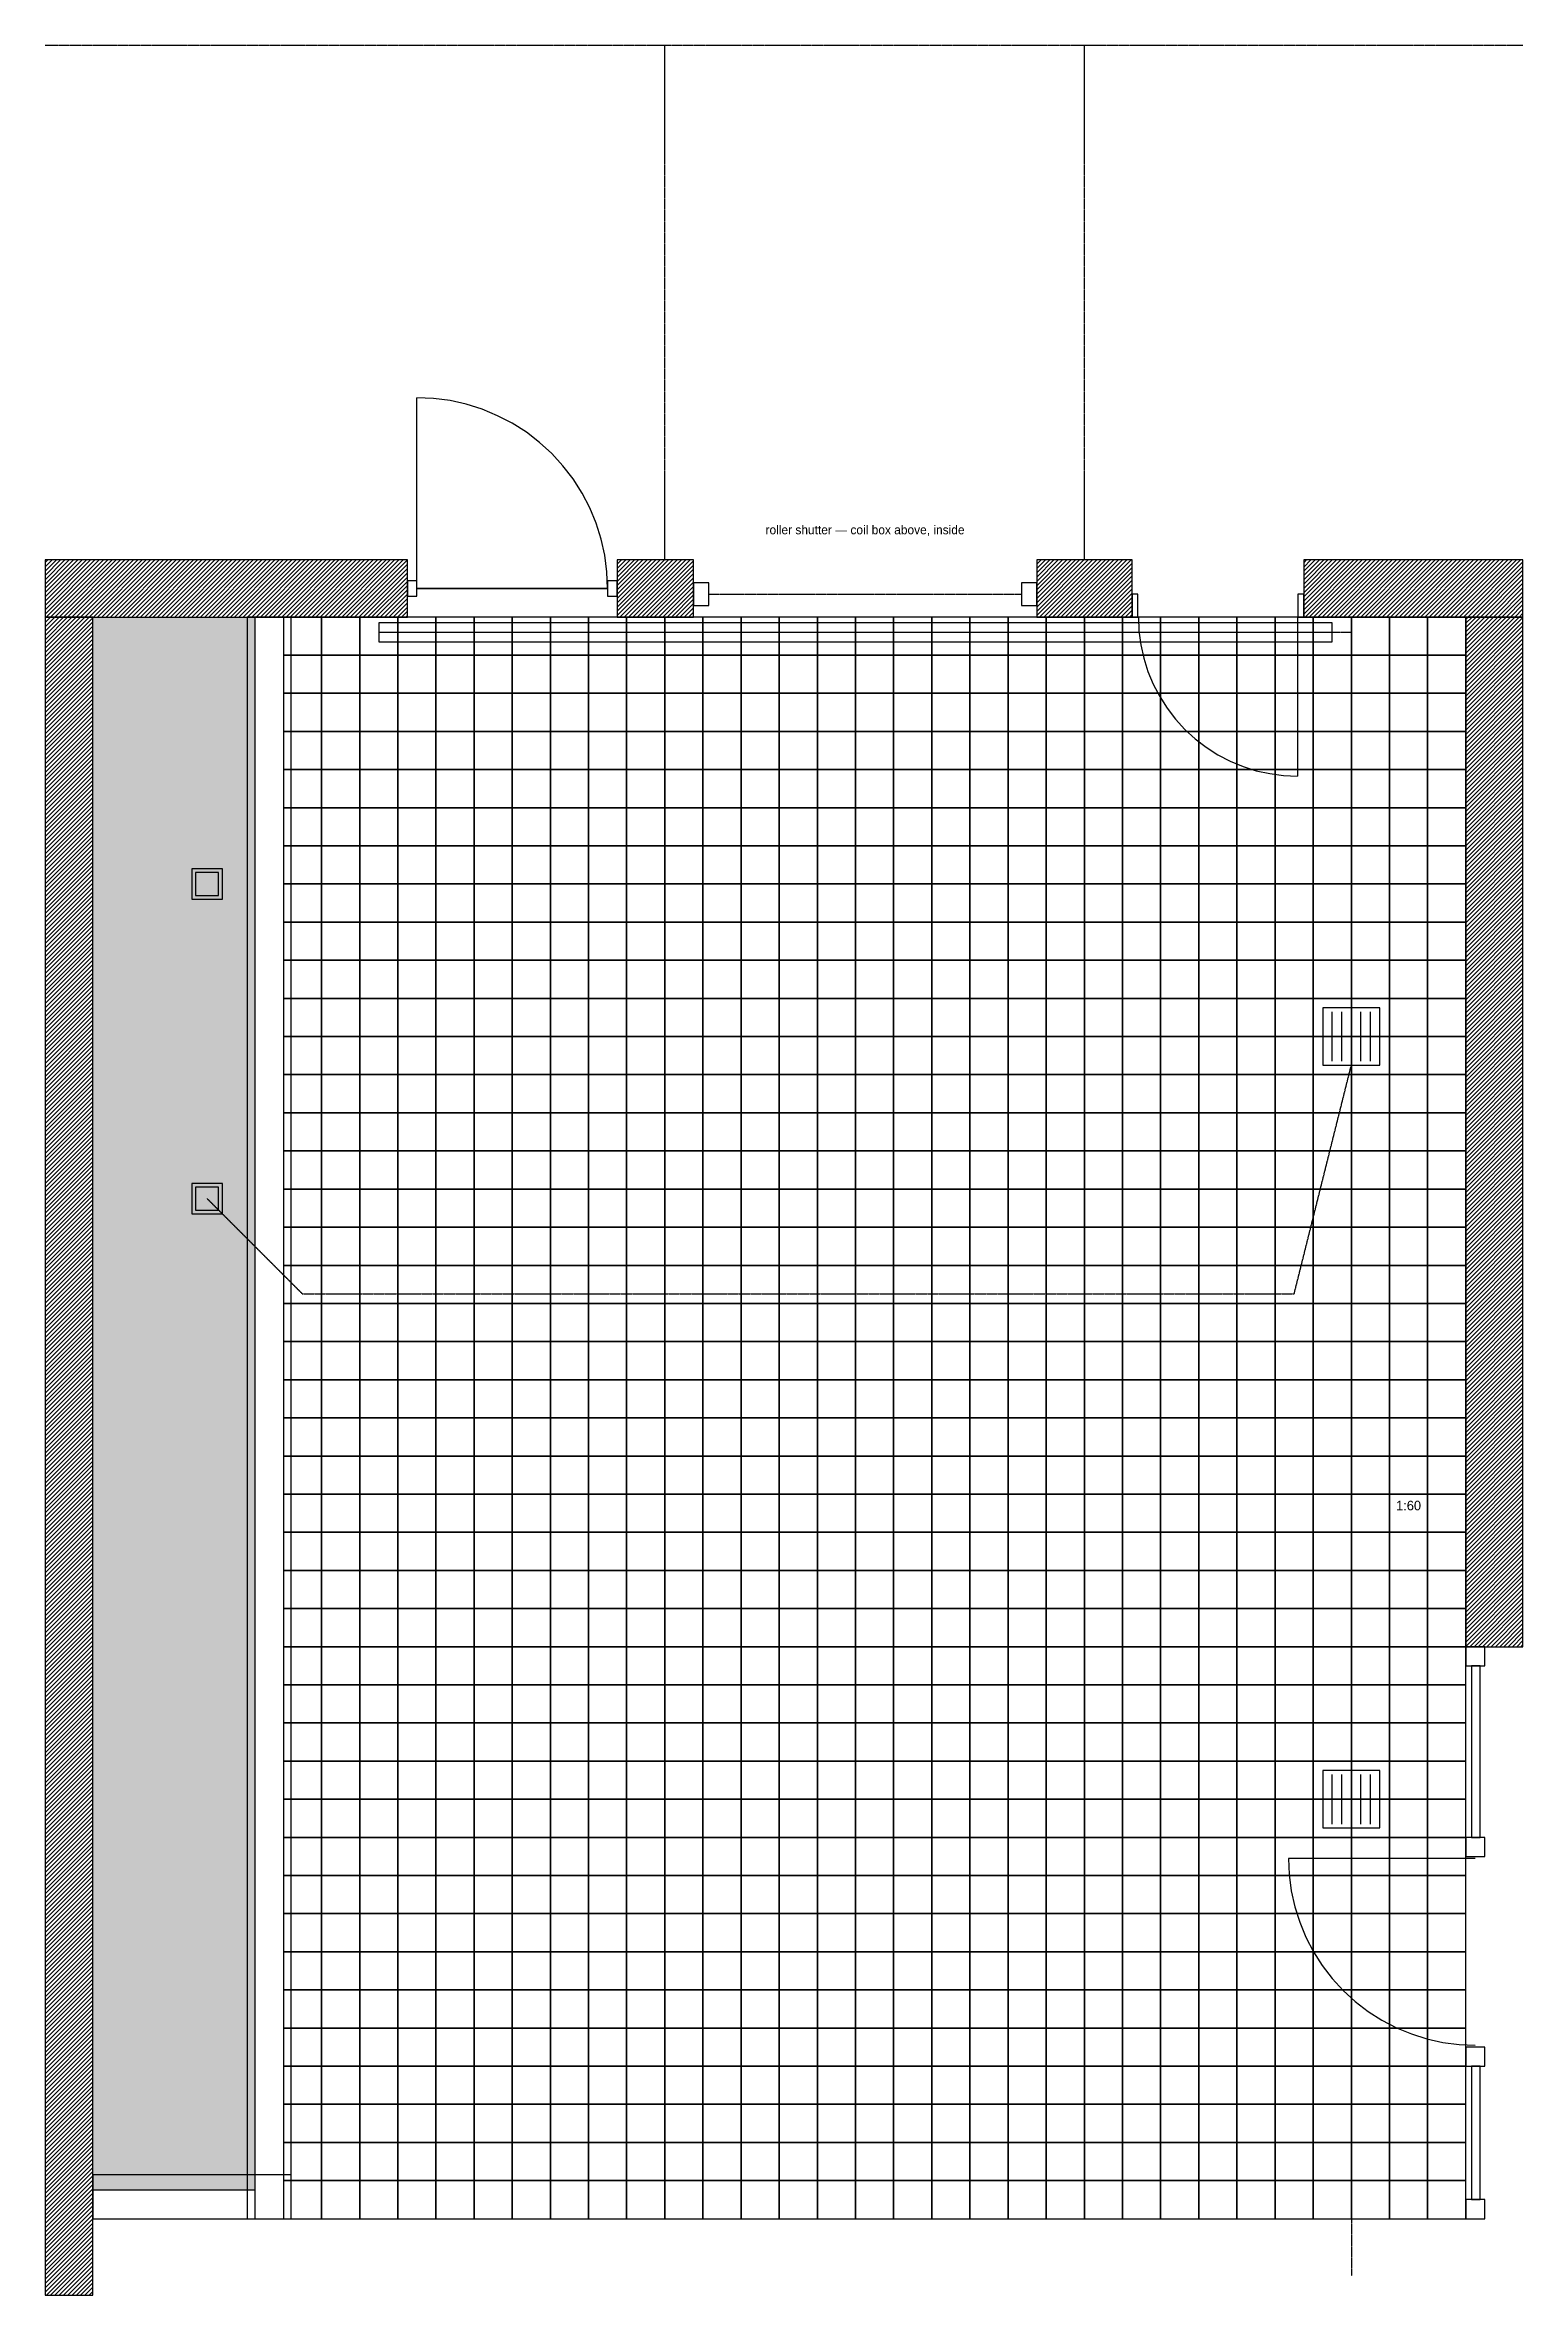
# Model space of a CAD drawing. Header units: millimetres. Extents: x -3750 to 66350, y -83500 to 3000.
# Drawn here: x 19750 to 27500, y -8800 to 3000 of the extents above; entities that cross this region are included whole.
import ezdxf
from ezdxf.enums import TextEntityAlignment as Align

# ---------------------------------------------------------------- set-up
doc = ezdxf.new("R2010")
doc.units = ezdxf.units.MM
doc.linetypes.add('DASHED', pattern=[1.524, 1.27, -0.254])
for name, color, linetype in [('A-DOOR', 5, 'Continuous'), ('A-HATCH', 9, 'Continuous'), ('A-PAVING', 251, 'Continuous'), ('A-TEXT', 2, 'Continuous'), ('A-WALL', 7, 'Continuous'), ('C-DRAIN', 4, 'Continuous'), ('S-STEEL', 1, 'Continuous')]:
    doc.layers.add(name, color=color, linetype=linetype)

msp = doc.modelspace()

# ---------------------------------------------------------------- texts
at = {"layer": 'A-TEXT'}
for s, height, p in [('roller shutter — coil box above, inside', 46.8, (24050, 420)), ('1:60', 50.4, (26900, -4700))]:
    msp.add_text(s, height=height, dxfattribs=at).set_placement(p, align=Align.BOTTOM_CENTER)

# ---------------------------------------------------------------- hatches: boundary and pattern name
at = {"layer": 'A-HATCH'}
h = msp.add_hatch(dxfattribs=at)
h.set_pattern_fill('ANSI31', scale=5)
h.paths.add_polyline_path([(19750, 0), (21650, 0), (21650, 300), (19750, 300)])
h = msp.add_hatch(dxfattribs=at)
h.set_pattern_fill('ANSI31', scale=5)
h.paths.add_polyline_path([(22750, 0), (23150, 0), (23150, 300), (22750, 300)])
h = msp.add_hatch(dxfattribs=at)
h.set_pattern_fill('ANSI31', scale=5)
h.paths.add_polyline_path([(24950, 0), (25450, 0), (25450, 300), (24950, 300)])
h = msp.add_hatch(dxfattribs=at)
h.set_pattern_fill('ANSI31', scale=5)
h.paths.add_polyline_path([(26350, 0), (27500, 0), (27500, 300), (26350, 300)])
h = msp.add_hatch(dxfattribs=at)
h.set_pattern_fill('ANSI31', scale=5)
h.paths.add_polyline_path([(19750, -8800), (20000, -8800), (20000, 0), (19750, 0)])
msp.add_hatch(color=8, dxfattribs=at).paths.add_polyline_path([(20000, 0), (20850, 0), (20850, -8250), (20000, -8250)])
h = msp.add_hatch(dxfattribs=at)
h.set_pattern_fill('ANSI31', scale=5)
h.paths.add_polyline_path([(27200, -5400), (27500, -5400), (27500, 0), (27200, 0)])

# ---------------------------------------------------------------- linework, layer by layer
at = {"layer": 'A-DOOR'}
for p, q in [((21700, 150), (21700, 1150)), ((26317, 0), (26317, -834))]:
    msp.add_line(p, q, dxfattribs=at)
for points in [[(22700, 150), (22696, 237), (22685, 324), (22666, 409), (22640, 492), (22606, 573), (22566, 650), (22519, 724), (22466, 793), (22407, 857), (22343, 916), (22274, 969), (22200, 1016), (22123, 1056), (22042, 1090), (21959, 1116), (21874, 1135), (21787, 1146), (21700, 1150)], [(25483, 0), (25486, -73), (25496, -145), (25511, -216), (25533, -285), (25561, -352), (25595, -417), (25634, -478), (25678, -536), (25727, -590), (25781, -639), (25839, -683), (25900, -722), (25965, -756), (26032, -784), (26101, -806), (26172, -821), (26244, -831), (26317, -834)], [(26270, -6510), (26274, -6595), (26285, -6680), (26303, -6764), (26329, -6845), (26362, -6924), (26401, -7000), (26447, -7072), (26499, -7140), (26557, -7203), (26620, -7261), (26688, -7313), (26760, -7359), (26836, -7398), (26915, -7431), (26996, -7457), (27080, -7475), (27165, -7486), (27250, -7490)]]:
    msp.add_lwpolyline(points, dxfattribs=at)
at = {"layer": 'A-PAVING'}
for points in [[(21000, -200), (21200, -200), (21200, 0), (21000, 0)], [(21200, -200), (21400, -200), (21400, 0), (21200, 0)], [(21400, -200), (21600, -200), (21600, 0), (21400, 0)], [(21600, -200), (21800, -200), (21800, 0), (21600, 0)], [(21800, -200), (22000, -200), (22000, 0), (21800, 0)], [(22000, -200), (22200, -200), (22200, 0), (22000, 0)], [(22200, -200), (22400, -200), (22400, 0), (22200, 0)], [(22400, -200), (22600, -200), (22600, 0), (22400, 0)], [(22600, -200), (22800, -200), (22800, 0), (22600, 0)], [(22800, -200), (23000, -200), (23000, 0), (22800, 0)], [(23000, -200), (23200, -200), (23200, 0), (23000, 0)], [(23200, -200), (23400, -200), (23400, 0), (23200, 0)], [(23400, -200), (23600, -200), (23600, 0), (23400, 0)], [(23600, -200), (23800, -200), (23800, 0), (23600, 0)], [(23800, -200), (24000, -200), (24000, 0), (23800, 0)], [(24000, -200), (24200, -200), (24200, 0), (24000, 0)], [(24200, -200), (24400, -200), (24400, 0), (24200, 0)], [(24400, -200), (24600, -200), (24600, 0), (24400, 0)], [(24600, -200), (24800, -200), (24800, 0), (24600, 0)], [(24800, -200), (25000, -200), (25000, 0), (24800, 0)], [(25000, -200), (25200, -200), (25200, 0), (25000, 0)], [(25200, -200), (25400, -200), (25400, 0), (25200, 0)], [(25400, -200), (25600, -200), (25600, 0), (25400, 0)], [(25600, -200), (25800, -200), (25800, 0), (25600, 0)], [(25800, -200), (26000, -200), (26000, 0), (25800, 0)], [(26000, -200), (26200, -200), (26200, 0), (26000, 0)], [(26200, -200), (26400, -200), (26400, 0), (26200, 0)], [(26400, -200), (26600, -200), (26600, 0), (26400, 0)], [(26600, -200), (26800, -200), (26800, 0), (26600, 0)], [(26800, -200), (27000, -200), (27000, 0), (26800, 0)], [(27000, -200), (27200, -200), (27200, 0), (27000, 0)], [(21000, -400), (21200, -400), (21200, -200), (21000, -200)], [(21200, -400), (21400, -400), (21400, -200), (21200, -200)], [(21400, -400), (21600, -400), (21600, -200), (21400, -200)], [(21600, -400), (21800, -400), (21800, -200), (21600, -200)], [(21800, -400), (22000, -400), (22000, -200), (21800, -200)], [(22000, -400), (22200, -400), (22200, -200), (22000, -200)], [(22200, -400), (22400, -400), (22400, -200), (22200, -200)], [(22400, -400), (22600, -400), (22600, -200), (22400, -200)], [(22600, -400), (22800, -400), (22800, -200), (22600, -200)], [(22800, -400), (23000, -400), (23000, -200), (22800, -200)], [(23000, -400), (23200, -400), (23200, -200), (23000, -200)], [(23200, -400), (23400, -400), (23400, -200), (23200, -200)], [(23400, -400), (23600, -400), (23600, -200), (23400, -200)], [(23600, -400), (23800, -400), (23800, -200), (23600, -200)], [(23800, -400), (24000, -400), (24000, -200), (23800, -200)], [(24000, -400), (24200, -400), (24200, -200), (24000, -200)], [(24200, -400), (24400, -400), (24400, -200), (24200, -200)], [(24400, -400), (24600, -400), (24600, -200), (24400, -200)], [(24600, -400), (24800, -400), (24800, -200), (24600, -200)], [(24800, -400), (25000, -400), (25000, -200), (24800, -200)], [(25000, -400), (25200, -400), (25200, -200), (25000, -200)], [(25200, -400), (25400, -400), (25400, -200), (25200, -200)], [(25400, -400), (25600, -400), (25600, -200), (25400, -200)], [(25600, -400), (25800, -400), (25800, -200), (25600, -200)], [(25800, -400), (26000, -400), (26000, -200), (25800, -200)], [(26000, -400), (26200, -400), (26200, -200), (26000, -200)], [(26200, -400), (26400, -400), (26400, -200), (26200, -200)], [(26400, -400), (26600, -400), (26600, -200), (26400, -200)], [(26600, -400), (26800, -400), (26800, -200), (26600, -200)], [(26800, -400), (27000, -400), (27000, -200), (26800, -200)], [(27000, -400), (27200, -400), (27200, -200), (27000, -200)], [(21000, -600), (21200, -600), (21200, -400), (21000, -400)], [(21200, -600), (21400, -600), (21400, -400), (21200, -400)], [(21400, -600), (21600, -600), (21600, -400), (21400, -400)], [(21600, -600), (21800, -600), (21800, -400), (21600, -400)], [(21800, -600), (22000, -600), (22000, -400), (21800, -400)], [(22000, -600), (22200, -600), (22200, -400), (22000, -400)], [(22200, -600), (22400, -600), (22400, -400), (22200, -400)], [(22400, -600), (22600, -600), (22600, -400), (22400, -400)], [(22600, -600), (22800, -600), (22800, -400), (22600, -400)], [(22800, -600), (23000, -600), (23000, -400), (22800, -400)], [(23000, -600), (23200, -600), (23200, -400), (23000, -400)], [(23200, -600), (23400, -600), (23400, -400), (23200, -400)], [(23400, -600), (23600, -600), (23600, -400), (23400, -400)], [(23600, -600), (23800, -600), (23800, -400), (23600, -400)], [(23800, -600), (24000, -600), (24000, -400), (23800, -400)], [(24000, -600), (24200, -600), (24200, -400), (24000, -400)], [(24200, -600), (24400, -600), (24400, -400), (24200, -400)], [(24400, -600), (24600, -600), (24600, -400), (24400, -400)], [(24600, -600), (24800, -600), (24800, -400), (24600, -400)], [(24800, -600), (25000, -600), (25000, -400), (24800, -400)], [(25000, -600), (25200, -600), (25200, -400), (25000, -400)], [(25200, -600), (25400, -600), (25400, -400), (25200, -400)], [(25400, -600), (25600, -600), (25600, -400), (25400, -400)], [(25600, -600), (25800, -600), (25800, -400), (25600, -400)], [(25800, -600), (26000, -600), (26000, -400), (25800, -400)], [(26000, -600), (26200, -600), (26200, -400), (26000, -400)], [(26200, -600), (26400, -600), (26400, -400), (26200, -400)], [(26400, -600), (26600, -600), (26600, -400), (26400, -400)], [(26600, -600), (26800, -600), (26800, -400), (26600, -400)], [(26800, -600), (27000, -600), (27000, -400), (26800, -400)], [(27000, -600), (27200, -600), (27200, -400), (27000, -400)], [(21000, -800), (21200, -800), (21200, -600), (21000, -600)], [(21200, -800), (21400, -800), (21400, -600), (21200, -600)], [(21400, -800), (21600, -800), (21600, -600), (21400, -600)], [(21600, -800), (21800, -800), (21800, -600), (21600, -600)], [(21800, -800), (22000, -800), (22000, -600), (21800, -600)], [(22000, -800), (22200, -800), (22200, -600), (22000, -600)], [(22200, -800), (22400, -800), (22400, -600), (22200, -600)], [(22400, -800), (22600, -800), (22600, -600), (22400, -600)], [(22600, -800), (22800, -800), (22800, -600), (22600, -600)], [(22800, -800), (23000, -800), (23000, -600), (22800, -600)], [(23000, -800), (23200, -800), (23200, -600), (23000, -600)], [(23200, -800), (23400, -800), (23400, -600), (23200, -600)], [(23400, -800), (23600, -800), (23600, -600), (23400, -600)], [(23600, -800), (23800, -800), (23800, -600), (23600, -600)], [(23800, -800), (24000, -800), (24000, -600), (23800, -600)], [(24000, -800), (24200, -800), (24200, -600), (24000, -600)], [(24200, -800), (24400, -800), (24400, -600), (24200, -600)], [(24400, -800), (24600, -800), (24600, -600), (24400, -600)], [(24600, -800), (24800, -800), (24800, -600), (24600, -600)], [(24800, -800), (25000, -800), (25000, -600), (24800, -600)], [(25000, -800), (25200, -800), (25200, -600), (25000, -600)], [(25200, -800), (25400, -800), (25400, -600), (25200, -600)], [(25400, -800), (25600, -800), (25600, -600), (25400, -600)], [(25600, -800), (25800, -800), (25800, -600), (25600, -600)], [(25800, -800), (26000, -800), (26000, -600), (25800, -600)], [(26000, -800), (26200, -800), (26200, -600), (26000, -600)], [(26200, -800), (26400, -800), (26400, -600), (26200, -600)], [(26400, -800), (26600, -800), (26600, -600), (26400, -600)], [(26600, -800), (26800, -800), (26800, -600), (26600, -600)], [(26800, -800), (27000, -800), (27000, -600), (26800, -600)], [(27000, -800), (27200, -800), (27200, -600), (27000, -600)], [(21000, -1000), (21200, -1000), (21200, -800), (21000, -800)], [(21200, -1000), (21400, -1000), (21400, -800), (21200, -800)], [(21400, -1000), (21600, -1000), (21600, -800), (21400, -800)], [(21600, -1000), (21800, -1000), (21800, -800), (21600, -800)], [(21800, -1000), (22000, -1000), (22000, -800), (21800, -800)], [(22000, -1000), (22200, -1000), (22200, -800), (22000, -800)], [(22200, -1000), (22400, -1000), (22400, -800), (22200, -800)], [(22400, -1000), (22600, -1000), (22600, -800), (22400, -800)], [(22600, -1000), (22800, -1000), (22800, -800), (22600, -800)], [(22800, -1000), (23000, -1000), (23000, -800), (22800, -800)], [(23000, -1000), (23200, -1000), (23200, -800), (23000, -800)], [(23200, -1000), (23400, -1000), (23400, -800), (23200, -800)], [(23400, -1000), (23600, -1000), (23600, -800), (23400, -800)], [(23600, -1000), (23800, -1000), (23800, -800), (23600, -800)], [(23800, -1000), (24000, -1000), (24000, -800), (23800, -800)], [(24000, -1000), (24200, -1000), (24200, -800), (24000, -800)], [(24200, -1000), (24400, -1000), (24400, -800), (24200, -800)], [(24400, -1000), (24600, -1000), (24600, -800), (24400, -800)], [(24600, -1000), (24800, -1000), (24800, -800), (24600, -800)], [(24800, -1000), (25000, -1000), (25000, -800), (24800, -800)], [(25000, -1000), (25200, -1000), (25200, -800), (25000, -800)], [(25200, -1000), (25400, -1000), (25400, -800), (25200, -800)], [(25400, -1000), (25600, -1000), (25600, -800), (25400, -800)], [(25600, -1000), (25800, -1000), (25800, -800), (25600, -800)], [(25800, -1000), (26000, -1000), (26000, -800), (25800, -800)], [(26000, -1000), (26200, -1000), (26200, -800), (26000, -800)], [(26200, -1000), (26400, -1000), (26400, -800), (26200, -800)], [(26400, -1000), (26600, -1000), (26600, -800), (26400, -800)], [(26600, -1000), (26800, -1000), (26800, -800), (26600, -800)], [(26800, -1000), (27000, -1000), (27000, -800), (26800, -800)], [(27000, -1000), (27200, -1000), (27200, -800), (27000, -800)], [(21000, -1200), (21200, -1200), (21200, -1000), (21000, -1000)], [(21200, -1200), (21400, -1200), (21400, -1000), (21200, -1000)], [(21400, -1200), (21600, -1200), (21600, -1000), (21400, -1000)], [(21600, -1200), (21800, -1200), (21800, -1000), (21600, -1000)], [(21800, -1200), (22000, -1200), (22000, -1000), (21800, -1000)], [(22000, -1200), (22200, -1200), (22200, -1000), (22000, -1000)], [(22200, -1200), (22400, -1200), (22400, -1000), (22200, -1000)], [(22400, -1200), (22600, -1200), (22600, -1000), (22400, -1000)], [(22600, -1200), (22800, -1200), (22800, -1000), (22600, -1000)], [(22800, -1200), (23000, -1200), (23000, -1000), (22800, -1000)], [(23000, -1200), (23200, -1200), (23200, -1000), (23000, -1000)], [(23200, -1200), (23400, -1200), (23400, -1000), (23200, -1000)], [(23400, -1200), (23600, -1200), (23600, -1000), (23400, -1000)], [(23600, -1200), (23800, -1200), (23800, -1000), (23600, -1000)], [(23800, -1200), (24000, -1200), (24000, -1000), (23800, -1000)], [(24000, -1200), (24200, -1200), (24200, -1000), (24000, -1000)], [(24200, -1200), (24400, -1200), (24400, -1000), (24200, -1000)], [(24400, -1200), (24600, -1200), (24600, -1000), (24400, -1000)], [(24600, -1200), (24800, -1200), (24800, -1000), (24600, -1000)], [(24800, -1200), (25000, -1200), (25000, -1000), (24800, -1000)], [(25000, -1200), (25200, -1200), (25200, -1000), (25000, -1000)], [(25200, -1200), (25400, -1200), (25400, -1000), (25200, -1000)], [(25400, -1200), (25600, -1200), (25600, -1000), (25400, -1000)], [(25600, -1200), (25800, -1200), (25800, -1000), (25600, -1000)], [(25800, -1200), (26000, -1200), (26000, -1000), (25800, -1000)], [(26000, -1200), (26200, -1200), (26200, -1000), (26000, -1000)], [(26200, -1200), (26400, -1200), (26400, -1000), (26200, -1000)], [(26400, -1200), (26600, -1200), (26600, -1000), (26400, -1000)], [(26600, -1200), (26800, -1200), (26800, -1000), (26600, -1000)], [(26800, -1200), (27000, -1200), (27000, -1000), (26800, -1000)], [(27000, -1200), (27200, -1200), (27200, -1000), (27000, -1000)], [(21000, -1400), (21200, -1400), (21200, -1200), (21000, -1200)], [(21200, -1400), (21400, -1400), (21400, -1200), (21200, -1200)], [(21400, -1400), (21600, -1400), (21600, -1200), (21400, -1200)], [(21600, -1400), (21800, -1400), (21800, -1200), (21600, -1200)], [(21800, -1400), (22000, -1400), (22000, -1200), (21800, -1200)], [(22000, -1400), (22200, -1400), (22200, -1200), (22000, -1200)], [(22200, -1400), (22400, -1400), (22400, -1200), (22200, -1200)], [(22400, -1400), (22600, -1400), (22600, -1200), (22400, -1200)], [(22600, -1400), (22800, -1400), (22800, -1200), (22600, -1200)], [(22800, -1400), (23000, -1400), (23000, -1200), (22800, -1200)], [(23000, -1400), (23200, -1400), (23200, -1200), (23000, -1200)], [(23200, -1400), (23400, -1400), (23400, -1200), (23200, -1200)], [(23400, -1400), (23600, -1400), (23600, -1200), (23400, -1200)], [(23600, -1400), (23800, -1400), (23800, -1200), (23600, -1200)], [(23800, -1400), (24000, -1400), (24000, -1200), (23800, -1200)], [(24000, -1400), (24200, -1400), (24200, -1200), (24000, -1200)], [(24200, -1400), (24400, -1400), (24400, -1200), (24200, -1200)], [(24400, -1400), (24600, -1400), (24600, -1200), (24400, -1200)], [(24600, -1400), (24800, -1400), (24800, -1200), (24600, -1200)], [(24800, -1400), (25000, -1400), (25000, -1200), (24800, -1200)], [(25000, -1400), (25200, -1400), (25200, -1200), (25000, -1200)], [(25200, -1400), (25400, -1400), (25400, -1200), (25200, -1200)], [(25400, -1400), (25600, -1400), (25600, -1200), (25400, -1200)], [(25600, -1400), (25800, -1400), (25800, -1200), (25600, -1200)], [(25800, -1400), (26000, -1400), (26000, -1200), (25800, -1200)], [(26000, -1400), (26200, -1400), (26200, -1200), (26000, -1200)], [(26200, -1400), (26400, -1400), (26400, -1200), (26200, -1200)], [(26400, -1400), (26600, -1400), (26600, -1200), (26400, -1200)], [(26600, -1400), (26800, -1400), (26800, -1200), (26600, -1200)], [(26800, -1400), (27000, -1400), (27000, -1200), (26800, -1200)], [(27000, -1400), (27200, -1400), (27200, -1200), (27000, -1200)], [(21000, -1600), (21200, -1600), (21200, -1400), (21000, -1400)], [(21200, -1600), (21400, -1600), (21400, -1400), (21200, -1400)], [(21400, -1600), (21600, -1600), (21600, -1400), (21400, -1400)], [(21600, -1600), (21800, -1600), (21800, -1400), (21600, -1400)], [(21800, -1600), (22000, -1600), (22000, -1400), (21800, -1400)], [(22000, -1600), (22200, -1600), (22200, -1400), (22000, -1400)], [(22200, -1600), (22400, -1600), (22400, -1400), (22200, -1400)], [(22400, -1600), (22600, -1600), (22600, -1400), (22400, -1400)], [(22600, -1600), (22800, -1600), (22800, -1400), (22600, -1400)], [(22800, -1600), (23000, -1600), (23000, -1400), (22800, -1400)], [(23000, -1600), (23200, -1600), (23200, -1400), (23000, -1400)], [(23200, -1600), (23400, -1600), (23400, -1400), (23200, -1400)], [(23400, -1600), (23600, -1600), (23600, -1400), (23400, -1400)], [(23600, -1600), (23800, -1600), (23800, -1400), (23600, -1400)], [(23800, -1600), (24000, -1600), (24000, -1400), (23800, -1400)], [(24000, -1600), (24200, -1600), (24200, -1400), (24000, -1400)], [(24200, -1600), (24400, -1600), (24400, -1400), (24200, -1400)], [(24400, -1600), (24600, -1600), (24600, -1400), (24400, -1400)], [(24600, -1600), (24800, -1600), (24800, -1400), (24600, -1400)], [(24800, -1600), (25000, -1600), (25000, -1400), (24800, -1400)], [(25000, -1600), (25200, -1600), (25200, -1400), (25000, -1400)], [(25200, -1600), (25400, -1600), (25400, -1400), (25200, -1400)], [(25400, -1600), (25600, -1600), (25600, -1400), (25400, -1400)], [(25600, -1600), (25800, -1600), (25800, -1400), (25600, -1400)], [(25800, -1600), (26000, -1600), (26000, -1400), (25800, -1400)], [(26000, -1600), (26200, -1600), (26200, -1400), (26000, -1400)], [(26200, -1600), (26400, -1600), (26400, -1400), (26200, -1400)], [(26400, -1600), (26600, -1600), (26600, -1400), (26400, -1400)], [(26600, -1600), (26800, -1600), (26800, -1400), (26600, -1400)], [(26800, -1600), (27000, -1600), (27000, -1400), (26800, -1400)], [(27000, -1600), (27200, -1600), (27200, -1400), (27000, -1400)], [(21000, -1800), (21200, -1800), (21200, -1600), (21000, -1600)], [(21200, -1800), (21400, -1800), (21400, -1600), (21200, -1600)], [(21400, -1800), (21600, -1800), (21600, -1600), (21400, -1600)], [(21600, -1800), (21800, -1800), (21800, -1600), (21600, -1600)], [(21800, -1800), (22000, -1800), (22000, -1600), (21800, -1600)], [(22000, -1800), (22200, -1800), (22200, -1600), (22000, -1600)], [(22200, -1800), (22400, -1800), (22400, -1600), (22200, -1600)], [(22400, -1800), (22600, -1800), (22600, -1600), (22400, -1600)], [(22600, -1800), (22800, -1800), (22800, -1600), (22600, -1600)], [(22800, -1800), (23000, -1800), (23000, -1600), (22800, -1600)], [(23000, -1800), (23200, -1800), (23200, -1600), (23000, -1600)], [(23200, -1800), (23400, -1800), (23400, -1600), (23200, -1600)], [(23400, -1800), (23600, -1800), (23600, -1600), (23400, -1600)], [(23600, -1800), (23800, -1800), (23800, -1600), (23600, -1600)], [(23800, -1800), (24000, -1800), (24000, -1600), (23800, -1600)], [(24000, -1800), (24200, -1800), (24200, -1600), (24000, -1600)], [(24200, -1800), (24400, -1800), (24400, -1600), (24200, -1600)], [(24400, -1800), (24600, -1800), (24600, -1600), (24400, -1600)], [(24600, -1800), (24800, -1800), (24800, -1600), (24600, -1600)], [(24800, -1800), (25000, -1800), (25000, -1600), (24800, -1600)], [(25000, -1800), (25200, -1800), (25200, -1600), (25000, -1600)], [(25200, -1800), (25400, -1800), (25400, -1600), (25200, -1600)], [(25400, -1800), (25600, -1800), (25600, -1600), (25400, -1600)], [(25600, -1800), (25800, -1800), (25800, -1600), (25600, -1600)], [(25800, -1800), (26000, -1800), (26000, -1600), (25800, -1600)], [(26000, -1800), (26200, -1800), (26200, -1600), (26000, -1600)], [(26200, -1800), (26400, -1800), (26400, -1600), (26200, -1600)], [(26400, -1800), (26600, -1800), (26600, -1600), (26400, -1600)], [(26600, -1800), (26800, -1800), (26800, -1600), (26600, -1600)], [(26800, -1800), (27000, -1800), (27000, -1600), (26800, -1600)], [(27000, -1800), (27200, -1800), (27200, -1600), (27000, -1600)], [(21000, -2000), (21200, -2000), (21200, -1800), (21000, -1800)], [(21200, -2000), (21400, -2000), (21400, -1800), (21200, -1800)], [(21400, -2000), (21600, -2000), (21600, -1800), (21400, -1800)], [(21600, -2000), (21800, -2000), (21800, -1800), (21600, -1800)], [(21800, -2000), (22000, -2000), (22000, -1800), (21800, -1800)], [(22000, -2000), (22200, -2000), (22200, -1800), (22000, -1800)], [(22200, -2000), (22400, -2000), (22400, -1800), (22200, -1800)], [(22400, -2000), (22600, -2000), (22600, -1800), (22400, -1800)], [(22600, -2000), (22800, -2000), (22800, -1800), (22600, -1800)], [(22800, -2000), (23000, -2000), (23000, -1800), (22800, -1800)], [(23000, -2000), (23200, -2000), (23200, -1800), (23000, -1800)], [(23200, -2000), (23400, -2000), (23400, -1800), (23200, -1800)], [(23400, -2000), (23600, -2000), (23600, -1800), (23400, -1800)], [(23600, -2000), (23800, -2000), (23800, -1800), (23600, -1800)], [(23800, -2000), (24000, -2000), (24000, -1800), (23800, -1800)], [(24000, -2000), (24200, -2000), (24200, -1800), (24000, -1800)], [(24200, -2000), (24400, -2000), (24400, -1800), (24200, -1800)], [(24400, -2000), (24600, -2000), (24600, -1800), (24400, -1800)], [(24600, -2000), (24800, -2000), (24800, -1800), (24600, -1800)], [(24800, -2000), (25000, -2000), (25000, -1800), (24800, -1800)], [(25000, -2000), (25200, -2000), (25200, -1800), (25000, -1800)], [(25200, -2000), (25400, -2000), (25400, -1800), (25200, -1800)], [(25400, -2000), (25600, -2000), (25600, -1800), (25400, -1800)], [(25600, -2000), (25800, -2000), (25800, -1800), (25600, -1800)], [(25800, -2000), (26000, -2000), (26000, -1800), (25800, -1800)], [(26000, -2000), (26200, -2000), (26200, -1800), (26000, -1800)], [(26200, -2000), (26400, -2000), (26400, -1800), (26200, -1800)], [(26400, -2000), (26600, -2000), (26600, -1800), (26400, -1800)], [(26600, -2000), (26800, -2000), (26800, -1800), (26600, -1800)], [(26800, -2000), (27000, -2000), (27000, -1800), (26800, -1800)], [(27000, -2000), (27200, -2000), (27200, -1800), (27000, -1800)], [(21000, -2200), (21200, -2200), (21200, -2000), (21000, -2000)], [(21200, -2200), (21400, -2200), (21400, -2000), (21200, -2000)], [(21400, -2200), (21600, -2200), (21600, -2000), (21400, -2000)], [(21600, -2200), (21800, -2200), (21800, -2000), (21600, -2000)], [(21800, -2200), (22000, -2200), (22000, -2000), (21800, -2000)], [(22000, -2200), (22200, -2200), (22200, -2000), (22000, -2000)], [(22200, -2200), (22400, -2200), (22400, -2000), (22200, -2000)], [(22400, -2200), (22600, -2200), (22600, -2000), (22400, -2000)], [(22600, -2200), (22800, -2200), (22800, -2000), (22600, -2000)], [(22800, -2200), (23000, -2200), (23000, -2000), (22800, -2000)], [(23000, -2200), (23200, -2200), (23200, -2000), (23000, -2000)], [(23200, -2200), (23400, -2200), (23400, -2000), (23200, -2000)], [(23400, -2200), (23600, -2200), (23600, -2000), (23400, -2000)], [(23600, -2200), (23800, -2200), (23800, -2000), (23600, -2000)], [(23800, -2200), (24000, -2200), (24000, -2000), (23800, -2000)], [(24000, -2200), (24200, -2200), (24200, -2000), (24000, -2000)], [(24200, -2200), (24400, -2200), (24400, -2000), (24200, -2000)], [(24400, -2200), (24600, -2200), (24600, -2000), (24400, -2000)], [(24600, -2200), (24800, -2200), (24800, -2000), (24600, -2000)], [(24800, -2200), (25000, -2200), (25000, -2000), (24800, -2000)], [(25000, -2200), (25200, -2200), (25200, -2000), (25000, -2000)], [(25200, -2200), (25400, -2200), (25400, -2000), (25200, -2000)], [(25400, -2200), (25600, -2200), (25600, -2000), (25400, -2000)], [(25600, -2200), (25800, -2200), (25800, -2000), (25600, -2000)], [(25800, -2200), (26000, -2200), (26000, -2000), (25800, -2000)], [(26000, -2200), (26200, -2200), (26200, -2000), (26000, -2000)], [(26200, -2200), (26400, -2200), (26400, -2000), (26200, -2000)], [(26400, -2200), (26600, -2200), (26600, -2000), (26400, -2000)], [(26600, -2200), (26800, -2200), (26800, -2000), (26600, -2000)], [(26800, -2200), (27000, -2200), (27000, -2000), (26800, -2000)], [(27000, -2200), (27200, -2200), (27200, -2000), (27000, -2000)], [(21000, -2400), (21200, -2400), (21200, -2200), (21000, -2200)], [(21200, -2400), (21400, -2400), (21400, -2200), (21200, -2200)], [(21400, -2400), (21600, -2400), (21600, -2200), (21400, -2200)], [(21600, -2400), (21800, -2400), (21800, -2200), (21600, -2200)], [(21800, -2400), (22000, -2400), (22000, -2200), (21800, -2200)], [(22000, -2400), (22200, -2400), (22200, -2200), (22000, -2200)], [(22200, -2400), (22400, -2400), (22400, -2200), (22200, -2200)], [(22400, -2400), (22600, -2400), (22600, -2200), (22400, -2200)], [(22600, -2400), (22800, -2400), (22800, -2200), (22600, -2200)], [(22800, -2400), (23000, -2400), (23000, -2200), (22800, -2200)], [(23000, -2400), (23200, -2400), (23200, -2200), (23000, -2200)], [(23200, -2400), (23400, -2400), (23400, -2200), (23200, -2200)], [(23400, -2400), (23600, -2400), (23600, -2200), (23400, -2200)], [(23600, -2400), (23800, -2400), (23800, -2200), (23600, -2200)], [(23800, -2400), (24000, -2400), (24000, -2200), (23800, -2200)], [(24000, -2400), (24200, -2400), (24200, -2200), (24000, -2200)], [(24200, -2400), (24400, -2400), (24400, -2200), (24200, -2200)], [(24400, -2400), (24600, -2400), (24600, -2200), (24400, -2200)], [(24600, -2400), (24800, -2400), (24800, -2200), (24600, -2200)], [(24800, -2400), (25000, -2400), (25000, -2200), (24800, -2200)], [(25000, -2400), (25200, -2400), (25200, -2200), (25000, -2200)], [(25200, -2400), (25400, -2400), (25400, -2200), (25200, -2200)], [(25400, -2400), (25600, -2400), (25600, -2200), (25400, -2200)], [(25600, -2400), (25800, -2400), (25800, -2200), (25600, -2200)], [(25800, -2400), (26000, -2400), (26000, -2200), (25800, -2200)], [(26000, -2400), (26200, -2400), (26200, -2200), (26000, -2200)], [(26200, -2400), (26400, -2400), (26400, -2200), (26200, -2200)], [(26400, -2400), (26600, -2400), (26600, -2200), (26400, -2200)], [(26600, -2400), (26800, -2400), (26800, -2200), (26600, -2200)], [(26800, -2400), (27000, -2400), (27000, -2200), (26800, -2200)], [(27000, -2400), (27200, -2400), (27200, -2200), (27000, -2200)], [(21000, -2600), (21200, -2600), (21200, -2400), (21000, -2400)], [(21200, -2600), (21400, -2600), (21400, -2400), (21200, -2400)], [(21400, -2600), (21600, -2600), (21600, -2400), (21400, -2400)], [(21600, -2600), (21800, -2600), (21800, -2400), (21600, -2400)], [(21800, -2600), (22000, -2600), (22000, -2400), (21800, -2400)], [(22000, -2600), (22200, -2600), (22200, -2400), (22000, -2400)], [(22200, -2600), (22400, -2600), (22400, -2400), (22200, -2400)], [(22400, -2600), (22600, -2600), (22600, -2400), (22400, -2400)], [(22600, -2600), (22800, -2600), (22800, -2400), (22600, -2400)], [(22800, -2600), (23000, -2600), (23000, -2400), (22800, -2400)], [(23000, -2600), (23200, -2600), (23200, -2400), (23000, -2400)], [(23200, -2600), (23400, -2600), (23400, -2400), (23200, -2400)], [(23400, -2600), (23600, -2600), (23600, -2400), (23400, -2400)], [(23600, -2600), (23800, -2600), (23800, -2400), (23600, -2400)], [(23800, -2600), (24000, -2600), (24000, -2400), (23800, -2400)], [(24000, -2600), (24200, -2600), (24200, -2400), (24000, -2400)], [(24200, -2600), (24400, -2600), (24400, -2400), (24200, -2400)], [(24400, -2600), (24600, -2600), (24600, -2400), (24400, -2400)], [(24600, -2600), (24800, -2600), (24800, -2400), (24600, -2400)], [(24800, -2600), (25000, -2600), (25000, -2400), (24800, -2400)], [(25000, -2600), (25200, -2600), (25200, -2400), (25000, -2400)], [(25200, -2600), (25400, -2600), (25400, -2400), (25200, -2400)], [(25400, -2600), (25600, -2600), (25600, -2400), (25400, -2400)], [(25600, -2600), (25800, -2600), (25800, -2400), (25600, -2400)], [(25800, -2600), (26000, -2600), (26000, -2400), (25800, -2400)], [(26000, -2600), (26200, -2600), (26200, -2400), (26000, -2400)], [(26200, -2600), (26400, -2600), (26400, -2400), (26200, -2400)], [(26400, -2600), (26600, -2600), (26600, -2400), (26400, -2400)], [(26600, -2600), (26800, -2600), (26800, -2400), (26600, -2400)], [(26800, -2600), (27000, -2600), (27000, -2400), (26800, -2400)], [(27000, -2600), (27200, -2600), (27200, -2400), (27000, -2400)], [(21000, -2800), (21200, -2800), (21200, -2600), (21000, -2600)], [(21200, -2800), (21400, -2800), (21400, -2600), (21200, -2600)], [(21400, -2800), (21600, -2800), (21600, -2600), (21400, -2600)], [(21600, -2800), (21800, -2800), (21800, -2600), (21600, -2600)], [(21800, -2800), (22000, -2800), (22000, -2600), (21800, -2600)], [(22000, -2800), (22200, -2800), (22200, -2600), (22000, -2600)], [(22200, -2800), (22400, -2800), (22400, -2600), (22200, -2600)], [(22400, -2800), (22600, -2800), (22600, -2600), (22400, -2600)], [(22600, -2800), (22800, -2800), (22800, -2600), (22600, -2600)], [(22800, -2800), (23000, -2800), (23000, -2600), (22800, -2600)], [(23000, -2800), (23200, -2800), (23200, -2600), (23000, -2600)], [(23200, -2800), (23400, -2800), (23400, -2600), (23200, -2600)], [(23400, -2800), (23600, -2800), (23600, -2600), (23400, -2600)], [(23600, -2800), (23800, -2800), (23800, -2600), (23600, -2600)], [(23800, -2800), (24000, -2800), (24000, -2600), (23800, -2600)], [(24000, -2800), (24200, -2800), (24200, -2600), (24000, -2600)], [(24200, -2800), (24400, -2800), (24400, -2600), (24200, -2600)], [(24400, -2800), (24600, -2800), (24600, -2600), (24400, -2600)], [(24600, -2800), (24800, -2800), (24800, -2600), (24600, -2600)], [(24800, -2800), (25000, -2800), (25000, -2600), (24800, -2600)], [(25000, -2800), (25200, -2800), (25200, -2600), (25000, -2600)], [(25200, -2800), (25400, -2800), (25400, -2600), (25200, -2600)], [(25400, -2800), (25600, -2800), (25600, -2600), (25400, -2600)], [(25600, -2800), (25800, -2800), (25800, -2600), (25600, -2600)], [(25800, -2800), (26000, -2800), (26000, -2600), (25800, -2600)], [(26000, -2800), (26200, -2800), (26200, -2600), (26000, -2600)], [(26200, -2800), (26400, -2800), (26400, -2600), (26200, -2600)], [(26400, -2800), (26600, -2800), (26600, -2600), (26400, -2600)], [(26600, -2800), (26800, -2800), (26800, -2600), (26600, -2600)], [(26800, -2800), (27000, -2800), (27000, -2600), (26800, -2600)], [(27000, -2800), (27200, -2800), (27200, -2600), (27000, -2600)], [(21000, -3000), (21200, -3000), (21200, -2800), (21000, -2800)], [(21200, -3000), (21400, -3000), (21400, -2800), (21200, -2800)], [(21400, -3000), (21600, -3000), (21600, -2800), (21400, -2800)], [(21600, -3000), (21800, -3000), (21800, -2800), (21600, -2800)], [(21800, -3000), (22000, -3000), (22000, -2800), (21800, -2800)], [(22000, -3000), (22200, -3000), (22200, -2800), (22000, -2800)], [(22200, -3000), (22400, -3000), (22400, -2800), (22200, -2800)], [(22400, -3000), (22600, -3000), (22600, -2800), (22400, -2800)], [(22600, -3000), (22800, -3000), (22800, -2800), (22600, -2800)], [(22800, -3000), (23000, -3000), (23000, -2800), (22800, -2800)], [(23000, -3000), (23200, -3000), (23200, -2800), (23000, -2800)], [(23200, -3000), (23400, -3000), (23400, -2800), (23200, -2800)], [(23400, -3000), (23600, -3000), (23600, -2800), (23400, -2800)], [(23600, -3000), (23800, -3000), (23800, -2800), (23600, -2800)], [(23800, -3000), (24000, -3000), (24000, -2800), (23800, -2800)], [(24000, -3000), (24200, -3000), (24200, -2800), (24000, -2800)], [(24200, -3000), (24400, -3000), (24400, -2800), (24200, -2800)], [(24400, -3000), (24600, -3000), (24600, -2800), (24400, -2800)], [(24600, -3000), (24800, -3000), (24800, -2800), (24600, -2800)], [(24800, -3000), (25000, -3000), (25000, -2800), (24800, -2800)], [(25000, -3000), (25200, -3000), (25200, -2800), (25000, -2800)], [(25200, -3000), (25400, -3000), (25400, -2800), (25200, -2800)], [(25400, -3000), (25600, -3000), (25600, -2800), (25400, -2800)], [(25600, -3000), (25800, -3000), (25800, -2800), (25600, -2800)], [(25800, -3000), (26000, -3000), (26000, -2800), (25800, -2800)], [(26000, -3000), (26200, -3000), (26200, -2800), (26000, -2800)], [(26200, -3000), (26400, -3000), (26400, -2800), (26200, -2800)], [(26400, -3000), (26600, -3000), (26600, -2800), (26400, -2800)], [(26600, -3000), (26800, -3000), (26800, -2800), (26600, -2800)], [(26800, -3000), (27000, -3000), (27000, -2800), (26800, -2800)], [(27000, -3000), (27200, -3000), (27200, -2800), (27000, -2800)], [(21000, -3200), (21200, -3200), (21200, -3000), (21000, -3000)], [(21200, -3200), (21400, -3200), (21400, -3000), (21200, -3000)], [(21400, -3200), (21600, -3200), (21600, -3000), (21400, -3000)], [(21600, -3200), (21800, -3200), (21800, -3000), (21600, -3000)], [(21800, -3200), (22000, -3200), (22000, -3000), (21800, -3000)], [(22000, -3200), (22200, -3200), (22200, -3000), (22000, -3000)], [(22200, -3200), (22400, -3200), (22400, -3000), (22200, -3000)], [(22400, -3200), (22600, -3200), (22600, -3000), (22400, -3000)], [(22600, -3200), (22800, -3200), (22800, -3000), (22600, -3000)], [(22800, -3200), (23000, -3200), (23000, -3000), (22800, -3000)], [(23000, -3200), (23200, -3200), (23200, -3000), (23000, -3000)], [(23200, -3200), (23400, -3200), (23400, -3000), (23200, -3000)], [(23400, -3200), (23600, -3200), (23600, -3000), (23400, -3000)], [(23600, -3200), (23800, -3200), (23800, -3000), (23600, -3000)], [(23800, -3200), (24000, -3200), (24000, -3000), (23800, -3000)], [(24000, -3200), (24200, -3200), (24200, -3000), (24000, -3000)], [(24200, -3200), (24400, -3200), (24400, -3000), (24200, -3000)], [(24400, -3200), (24600, -3200), (24600, -3000), (24400, -3000)], [(24600, -3200), (24800, -3200), (24800, -3000), (24600, -3000)], [(24800, -3200), (25000, -3200), (25000, -3000), (24800, -3000)], [(25000, -3200), (25200, -3200), (25200, -3000), (25000, -3000)], [(25200, -3200), (25400, -3200), (25400, -3000), (25200, -3000)], [(25400, -3200), (25600, -3200), (25600, -3000), (25400, -3000)], [(25600, -3200), (25800, -3200), (25800, -3000), (25600, -3000)], [(25800, -3200), (26000, -3200), (26000, -3000), (25800, -3000)], [(26000, -3200), (26200, -3200), (26200, -3000), (26000, -3000)], [(26200, -3200), (26400, -3200), (26400, -3000), (26200, -3000)], [(26400, -3200), (26600, -3200), (26600, -3000), (26400, -3000)], [(26600, -3200), (26800, -3200), (26800, -3000), (26600, -3000)], [(26800, -3200), (27000, -3200), (27000, -3000), (26800, -3000)], [(27000, -3200), (27200, -3200), (27200, -3000), (27000, -3000)], [(21000, -3400), (21200, -3400), (21200, -3200), (21000, -3200)], [(21200, -3400), (21400, -3400), (21400, -3200), (21200, -3200)], [(21400, -3400), (21600, -3400), (21600, -3200), (21400, -3200)], [(21600, -3400), (21800, -3400), (21800, -3200), (21600, -3200)], [(21800, -3400), (22000, -3400), (22000, -3200), (21800, -3200)], [(22000, -3400), (22200, -3400), (22200, -3200), (22000, -3200)], [(22200, -3400), (22400, -3400), (22400, -3200), (22200, -3200)], [(22400, -3400), (22600, -3400), (22600, -3200), (22400, -3200)], [(22600, -3400), (22800, -3400), (22800, -3200), (22600, -3200)], [(22800, -3400), (23000, -3400), (23000, -3200), (22800, -3200)], [(23000, -3400), (23200, -3400), (23200, -3200), (23000, -3200)], [(23200, -3400), (23400, -3400), (23400, -3200), (23200, -3200)], [(23400, -3400), (23600, -3400), (23600, -3200), (23400, -3200)], [(23600, -3400), (23800, -3400), (23800, -3200), (23600, -3200)], [(23800, -3400), (24000, -3400), (24000, -3200), (23800, -3200)], [(24000, -3400), (24200, -3400), (24200, -3200), (24000, -3200)], [(24200, -3400), (24400, -3400), (24400, -3200), (24200, -3200)], [(24400, -3400), (24600, -3400), (24600, -3200), (24400, -3200)], [(24600, -3400), (24800, -3400), (24800, -3200), (24600, -3200)], [(24800, -3400), (25000, -3400), (25000, -3200), (24800, -3200)], [(25000, -3400), (25200, -3400), (25200, -3200), (25000, -3200)], [(25200, -3400), (25400, -3400), (25400, -3200), (25200, -3200)], [(25400, -3400), (25600, -3400), (25600, -3200), (25400, -3200)], [(25600, -3400), (25800, -3400), (25800, -3200), (25600, -3200)], [(25800, -3400), (26000, -3400), (26000, -3200), (25800, -3200)], [(26000, -3400), (26200, -3400), (26200, -3200), (26000, -3200)], [(26200, -3400), (26400, -3400), (26400, -3200), (26200, -3200)], [(26400, -3400), (26600, -3400), (26600, -3200), (26400, -3200)], [(26600, -3400), (26800, -3400), (26800, -3200), (26600, -3200)], [(26800, -3400), (27000, -3400), (27000, -3200), (26800, -3200)], [(27000, -3400), (27200, -3400), (27200, -3200), (27000, -3200)], [(21000, -3600), (21200, -3600), (21200, -3400), (21000, -3400)], [(21200, -3600), (21400, -3600), (21400, -3400), (21200, -3400)], [(21400, -3600), (21600, -3600), (21600, -3400), (21400, -3400)], [(21600, -3600), (21800, -3600), (21800, -3400), (21600, -3400)], [(21800, -3600), (22000, -3600), (22000, -3400), (21800, -3400)], [(22000, -3600), (22200, -3600), (22200, -3400), (22000, -3400)], [(22200, -3600), (22400, -3600), (22400, -3400), (22200, -3400)], [(22400, -3600), (22600, -3600), (22600, -3400), (22400, -3400)], [(22600, -3600), (22800, -3600), (22800, -3400), (22600, -3400)], [(22800, -3600), (23000, -3600), (23000, -3400), (22800, -3400)], [(23000, -3600), (23200, -3600), (23200, -3400), (23000, -3400)], [(23200, -3600), (23400, -3600), (23400, -3400), (23200, -3400)], [(23400, -3600), (23600, -3600), (23600, -3400), (23400, -3400)], [(23600, -3600), (23800, -3600), (23800, -3400), (23600, -3400)], [(23800, -3600), (24000, -3600), (24000, -3400), (23800, -3400)], [(24000, -3600), (24200, -3600), (24200, -3400), (24000, -3400)], [(24200, -3600), (24400, -3600), (24400, -3400), (24200, -3400)], [(24400, -3600), (24600, -3600), (24600, -3400), (24400, -3400)], [(24600, -3600), (24800, -3600), (24800, -3400), (24600, -3400)], [(24800, -3600), (25000, -3600), (25000, -3400), (24800, -3400)], [(25000, -3600), (25200, -3600), (25200, -3400), (25000, -3400)], [(25200, -3600), (25400, -3600), (25400, -3400), (25200, -3400)], [(25400, -3600), (25600, -3600), (25600, -3400), (25400, -3400)], [(25600, -3600), (25800, -3600), (25800, -3400), (25600, -3400)], [(25800, -3600), (26000, -3600), (26000, -3400), (25800, -3400)], [(26000, -3600), (26200, -3600), (26200, -3400), (26000, -3400)], [(26200, -3600), (26400, -3600), (26400, -3400), (26200, -3400)], [(26400, -3600), (26600, -3600), (26600, -3400), (26400, -3400)], [(26600, -3600), (26800, -3600), (26800, -3400), (26600, -3400)], [(26800, -3600), (27000, -3600), (27000, -3400), (26800, -3400)], [(27000, -3600), (27200, -3600), (27200, -3400), (27000, -3400)], [(21000, -3800), (21200, -3800), (21200, -3600), (21000, -3600)], [(21200, -3800), (21400, -3800), (21400, -3600), (21200, -3600)], [(21400, -3800), (21600, -3800), (21600, -3600), (21400, -3600)], [(21600, -3800), (21800, -3800), (21800, -3600), (21600, -3600)], [(21800, -3800), (22000, -3800), (22000, -3600), (21800, -3600)], [(22000, -3800), (22200, -3800), (22200, -3600), (22000, -3600)], [(22200, -3800), (22400, -3800), (22400, -3600), (22200, -3600)], [(22400, -3800), (22600, -3800), (22600, -3600), (22400, -3600)], [(22600, -3800), (22800, -3800), (22800, -3600), (22600, -3600)], [(22800, -3800), (23000, -3800), (23000, -3600), (22800, -3600)], [(23000, -3800), (23200, -3800), (23200, -3600), (23000, -3600)], [(23200, -3800), (23400, -3800), (23400, -3600), (23200, -3600)], [(23400, -3800), (23600, -3800), (23600, -3600), (23400, -3600)], [(23600, -3800), (23800, -3800), (23800, -3600), (23600, -3600)], [(23800, -3800), (24000, -3800), (24000, -3600), (23800, -3600)], [(24000, -3800), (24200, -3800), (24200, -3600), (24000, -3600)], [(24200, -3800), (24400, -3800), (24400, -3600), (24200, -3600)], [(24400, -3800), (24600, -3800), (24600, -3600), (24400, -3600)], [(24600, -3800), (24800, -3800), (24800, -3600), (24600, -3600)], [(24800, -3800), (25000, -3800), (25000, -3600), (24800, -3600)], [(25000, -3800), (25200, -3800), (25200, -3600), (25000, -3600)], [(25200, -3800), (25400, -3800), (25400, -3600), (25200, -3600)], [(25400, -3800), (25600, -3800), (25600, -3600), (25400, -3600)], [(25600, -3800), (25800, -3800), (25800, -3600), (25600, -3600)], [(25800, -3800), (26000, -3800), (26000, -3600), (25800, -3600)], [(26000, -3800), (26200, -3800), (26200, -3600), (26000, -3600)], [(26200, -3800), (26400, -3800), (26400, -3600), (26200, -3600)], [(26400, -3800), (26600, -3800), (26600, -3600), (26400, -3600)], [(26600, -3800), (26800, -3800), (26800, -3600), (26600, -3600)], [(26800, -3800), (27000, -3800), (27000, -3600), (26800, -3600)], [(27000, -3800), (27200, -3800), (27200, -3600), (27000, -3600)], [(21000, -4000), (21200, -4000), (21200, -3800), (21000, -3800)], [(21200, -4000), (21400, -4000), (21400, -3800), (21200, -3800)], [(21400, -4000), (21600, -4000), (21600, -3800), (21400, -3800)], [(21600, -4000), (21800, -4000), (21800, -3800), (21600, -3800)], [(21800, -4000), (22000, -4000), (22000, -3800), (21800, -3800)], [(22000, -4000), (22200, -4000), (22200, -3800), (22000, -3800)], [(22200, -4000), (22400, -4000), (22400, -3800), (22200, -3800)], [(22400, -4000), (22600, -4000), (22600, -3800), (22400, -3800)], [(22600, -4000), (22800, -4000), (22800, -3800), (22600, -3800)], [(22800, -4000), (23000, -4000), (23000, -3800), (22800, -3800)], [(23000, -4000), (23200, -4000), (23200, -3800), (23000, -3800)], [(23200, -4000), (23400, -4000), (23400, -3800), (23200, -3800)], [(23400, -4000), (23600, -4000), (23600, -3800), (23400, -3800)], [(23600, -4000), (23800, -4000), (23800, -3800), (23600, -3800)], [(23800, -4000), (24000, -4000), (24000, -3800), (23800, -3800)], [(24000, -4000), (24200, -4000), (24200, -3800), (24000, -3800)], [(24200, -4000), (24400, -4000), (24400, -3800), (24200, -3800)], [(24400, -4000), (24600, -4000), (24600, -3800), (24400, -3800)], [(24600, -4000), (24800, -4000), (24800, -3800), (24600, -3800)], [(24800, -4000), (25000, -4000), (25000, -3800), (24800, -3800)], [(25000, -4000), (25200, -4000), (25200, -3800), (25000, -3800)], [(25200, -4000), (25400, -4000), (25400, -3800), (25200, -3800)], [(25400, -4000), (25600, -4000), (25600, -3800), (25400, -3800)], [(25600, -4000), (25800, -4000), (25800, -3800), (25600, -3800)], [(25800, -4000), (26000, -4000), (26000, -3800), (25800, -3800)], [(26000, -4000), (26200, -4000), (26200, -3800), (26000, -3800)], [(26200, -4000), (26400, -4000), (26400, -3800), (26200, -3800)], [(26400, -4000), (26600, -4000), (26600, -3800), (26400, -3800)], [(26600, -4000), (26800, -4000), (26800, -3800), (26600, -3800)], [(26800, -4000), (27000, -4000), (27000, -3800), (26800, -3800)], [(27000, -4000), (27200, -4000), (27200, -3800), (27000, -3800)], [(21000, -4200), (21200, -4200), (21200, -4000), (21000, -4000)], [(21200, -4200), (21400, -4200), (21400, -4000), (21200, -4000)], [(21400, -4200), (21600, -4200), (21600, -4000), (21400, -4000)], [(21600, -4200), (21800, -4200), (21800, -4000), (21600, -4000)], [(21800, -4200), (22000, -4200), (22000, -4000), (21800, -4000)], [(22000, -4200), (22200, -4200), (22200, -4000), (22000, -4000)], [(22200, -4200), (22400, -4200), (22400, -4000), (22200, -4000)], [(22400, -4200), (22600, -4200), (22600, -4000), (22400, -4000)], [(22600, -4200), (22800, -4200), (22800, -4000), (22600, -4000)], [(22800, -4200), (23000, -4200), (23000, -4000), (22800, -4000)], [(23000, -4200), (23200, -4200), (23200, -4000), (23000, -4000)], [(23200, -4200), (23400, -4200), (23400, -4000), (23200, -4000)], [(23400, -4200), (23600, -4200), (23600, -4000), (23400, -4000)], [(23600, -4200), (23800, -4200), (23800, -4000), (23600, -4000)], [(23800, -4200), (24000, -4200), (24000, -4000), (23800, -4000)], [(24000, -4200), (24200, -4200), (24200, -4000), (24000, -4000)], [(24200, -4200), (24400, -4200), (24400, -4000), (24200, -4000)], [(24400, -4200), (24600, -4200), (24600, -4000), (24400, -4000)], [(24600, -4200), (24800, -4200), (24800, -4000), (24600, -4000)], [(24800, -4200), (25000, -4200), (25000, -4000), (24800, -4000)], [(25000, -4200), (25200, -4200), (25200, -4000), (25000, -4000)], [(25200, -4200), (25400, -4200), (25400, -4000), (25200, -4000)], [(25400, -4200), (25600, -4200), (25600, -4000), (25400, -4000)], [(25600, -4200), (25800, -4200), (25800, -4000), (25600, -4000)], [(25800, -4200), (26000, -4200), (26000, -4000), (25800, -4000)], [(26000, -4200), (26200, -4200), (26200, -4000), (26000, -4000)], [(26200, -4200), (26400, -4200), (26400, -4000), (26200, -4000)], [(26400, -4200), (26600, -4200), (26600, -4000), (26400, -4000)], [(26600, -4200), (26800, -4200), (26800, -4000), (26600, -4000)], [(26800, -4200), (27000, -4200), (27000, -4000), (26800, -4000)], [(27000, -4200), (27200, -4200), (27200, -4000), (27000, -4000)], [(21000, -4400), (21200, -4400), (21200, -4200), (21000, -4200)], [(21200, -4400), (21400, -4400), (21400, -4200), (21200, -4200)], [(21400, -4400), (21600, -4400), (21600, -4200), (21400, -4200)], [(21600, -4400), (21800, -4400), (21800, -4200), (21600, -4200)], [(21800, -4400), (22000, -4400), (22000, -4200), (21800, -4200)], [(22000, -4400), (22200, -4400), (22200, -4200), (22000, -4200)], [(22200, -4400), (22400, -4400), (22400, -4200), (22200, -4200)], [(22400, -4400), (22600, -4400), (22600, -4200), (22400, -4200)], [(22600, -4400), (22800, -4400), (22800, -4200), (22600, -4200)], [(22800, -4400), (23000, -4400), (23000, -4200), (22800, -4200)], [(23000, -4400), (23200, -4400), (23200, -4200), (23000, -4200)], [(23200, -4400), (23400, -4400), (23400, -4200), (23200, -4200)], [(23400, -4400), (23600, -4400), (23600, -4200), (23400, -4200)], [(23600, -4400), (23800, -4400), (23800, -4200), (23600, -4200)], [(23800, -4400), (24000, -4400), (24000, -4200), (23800, -4200)], [(24000, -4400), (24200, -4400), (24200, -4200), (24000, -4200)], [(24200, -4400), (24400, -4400), (24400, -4200), (24200, -4200)], [(24400, -4400), (24600, -4400), (24600, -4200), (24400, -4200)], [(24600, -4400), (24800, -4400), (24800, -4200), (24600, -4200)], [(24800, -4400), (25000, -4400), (25000, -4200), (24800, -4200)], [(25000, -4400), (25200, -4400), (25200, -4200), (25000, -4200)], [(25200, -4400), (25400, -4400), (25400, -4200), (25200, -4200)], [(25400, -4400), (25600, -4400), (25600, -4200), (25400, -4200)], [(25600, -4400), (25800, -4400), (25800, -4200), (25600, -4200)], [(25800, -4400), (26000, -4400), (26000, -4200), (25800, -4200)], [(26000, -4400), (26200, -4400), (26200, -4200), (26000, -4200)], [(26200, -4400), (26400, -4400), (26400, -4200), (26200, -4200)], [(26400, -4400), (26600, -4400), (26600, -4200), (26400, -4200)], [(26600, -4400), (26800, -4400), (26800, -4200), (26600, -4200)], [(26800, -4400), (27000, -4400), (27000, -4200), (26800, -4200)], [(27000, -4400), (27200, -4400), (27200, -4200), (27000, -4200)], [(21000, -4600), (21200, -4600), (21200, -4400), (21000, -4400)], [(21200, -4600), (21400, -4600), (21400, -4400), (21200, -4400)], [(21400, -4600), (21600, -4600), (21600, -4400), (21400, -4400)], [(21600, -4600), (21800, -4600), (21800, -4400), (21600, -4400)], [(21800, -4600), (22000, -4600), (22000, -4400), (21800, -4400)], [(22000, -4600), (22200, -4600), (22200, -4400), (22000, -4400)], [(22200, -4600), (22400, -4600), (22400, -4400), (22200, -4400)], [(22400, -4600), (22600, -4600), (22600, -4400), (22400, -4400)], [(22600, -4600), (22800, -4600), (22800, -4400), (22600, -4400)], [(22800, -4600), (23000, -4600), (23000, -4400), (22800, -4400)], [(23000, -4600), (23200, -4600), (23200, -4400), (23000, -4400)], [(23200, -4600), (23400, -4600), (23400, -4400), (23200, -4400)], [(23400, -4600), (23600, -4600), (23600, -4400), (23400, -4400)], [(23600, -4600), (23800, -4600), (23800, -4400), (23600, -4400)], [(23800, -4600), (24000, -4600), (24000, -4400), (23800, -4400)], [(24000, -4600), (24200, -4600), (24200, -4400), (24000, -4400)], [(24200, -4600), (24400, -4600), (24400, -4400), (24200, -4400)], [(24400, -4600), (24600, -4600), (24600, -4400), (24400, -4400)], [(24600, -4600), (24800, -4600), (24800, -4400), (24600, -4400)], [(24800, -4600), (25000, -4600), (25000, -4400), (24800, -4400)], [(25000, -4600), (25200, -4600), (25200, -4400), (25000, -4400)], [(25200, -4600), (25400, -4600), (25400, -4400), (25200, -4400)], [(25400, -4600), (25600, -4600), (25600, -4400), (25400, -4400)], [(25600, -4600), (25800, -4600), (25800, -4400), (25600, -4400)], [(25800, -4600), (26000, -4600), (26000, -4400), (25800, -4400)], [(26000, -4600), (26200, -4600), (26200, -4400), (26000, -4400)], [(26200, -4600), (26400, -4600), (26400, -4400), (26200, -4400)], [(26400, -4600), (26600, -4600), (26600, -4400), (26400, -4400)], [(26600, -4600), (26800, -4600), (26800, -4400), (26600, -4400)], [(26800, -4600), (27000, -4600), (27000, -4400), (26800, -4400)], [(27000, -4600), (27200, -4600), (27200, -4400), (27000, -4400)], [(21000, -4800), (21200, -4800), (21200, -4600), (21000, -4600)], [(21200, -4800), (21400, -4800), (21400, -4600), (21200, -4600)], [(21400, -4800), (21600, -4800), (21600, -4600), (21400, -4600)], [(21600, -4800), (21800, -4800), (21800, -4600), (21600, -4600)], [(21800, -4800), (22000, -4800), (22000, -4600), (21800, -4600)], [(22000, -4800), (22200, -4800), (22200, -4600), (22000, -4600)], [(22200, -4800), (22400, -4800), (22400, -4600), (22200, -4600)], [(22400, -4800), (22600, -4800), (22600, -4600), (22400, -4600)], [(22600, -4800), (22800, -4800), (22800, -4600), (22600, -4600)], [(22800, -4800), (23000, -4800), (23000, -4600), (22800, -4600)], [(23000, -4800), (23200, -4800), (23200, -4600), (23000, -4600)], [(23200, -4800), (23400, -4800), (23400, -4600), (23200, -4600)], [(23400, -4800), (23600, -4800), (23600, -4600), (23400, -4600)], [(23600, -4800), (23800, -4800), (23800, -4600), (23600, -4600)], [(23800, -4800), (24000, -4800), (24000, -4600), (23800, -4600)], [(24000, -4800), (24200, -4800), (24200, -4600), (24000, -4600)], [(24200, -4800), (24400, -4800), (24400, -4600), (24200, -4600)], [(24400, -4800), (24600, -4800), (24600, -4600), (24400, -4600)], [(24600, -4800), (24800, -4800), (24800, -4600), (24600, -4600)], [(24800, -4800), (25000, -4800), (25000, -4600), (24800, -4600)], [(25000, -4800), (25200, -4800), (25200, -4600), (25000, -4600)], [(25200, -4800), (25400, -4800), (25400, -4600), (25200, -4600)], [(25400, -4800), (25600, -4800), (25600, -4600), (25400, -4600)], [(25600, -4800), (25800, -4800), (25800, -4600), (25600, -4600)], [(25800, -4800), (26000, -4800), (26000, -4600), (25800, -4600)], [(26000, -4800), (26200, -4800), (26200, -4600), (26000, -4600)], [(26200, -4800), (26400, -4800), (26400, -4600), (26200, -4600)], [(26400, -4800), (26600, -4800), (26600, -4600), (26400, -4600)], [(26600, -4800), (26800, -4800), (26800, -4600), (26600, -4600)], [(26800, -4800), (27000, -4800), (27000, -4600), (26800, -4600)], [(27000, -4800), (27200, -4800), (27200, -4600), (27000, -4600)], [(21000, -5000), (21200, -5000), (21200, -4800), (21000, -4800)], [(21200, -5000), (21400, -5000), (21400, -4800), (21200, -4800)], [(21400, -5000), (21600, -5000), (21600, -4800), (21400, -4800)], [(21600, -5000), (21800, -5000), (21800, -4800), (21600, -4800)], [(21800, -5000), (22000, -5000), (22000, -4800), (21800, -4800)], [(22000, -5000), (22200, -5000), (22200, -4800), (22000, -4800)], [(22200, -5000), (22400, -5000), (22400, -4800), (22200, -4800)], [(22400, -5000), (22600, -5000), (22600, -4800), (22400, -4800)], [(22600, -5000), (22800, -5000), (22800, -4800), (22600, -4800)], [(22800, -5000), (23000, -5000), (23000, -4800), (22800, -4800)], [(23000, -5000), (23200, -5000), (23200, -4800), (23000, -4800)], [(23200, -5000), (23400, -5000), (23400, -4800), (23200, -4800)], [(23400, -5000), (23600, -5000), (23600, -4800), (23400, -4800)], [(23600, -5000), (23800, -5000), (23800, -4800), (23600, -4800)], [(23800, -5000), (24000, -5000), (24000, -4800), (23800, -4800)], [(24000, -5000), (24200, -5000), (24200, -4800), (24000, -4800)], [(24200, -5000), (24400, -5000), (24400, -4800), (24200, -4800)], [(24400, -5000), (24600, -5000), (24600, -4800), (24400, -4800)], [(24600, -5000), (24800, -5000), (24800, -4800), (24600, -4800)], [(24800, -5000), (25000, -5000), (25000, -4800), (24800, -4800)], [(25000, -5000), (25200, -5000), (25200, -4800), (25000, -4800)], [(25200, -5000), (25400, -5000), (25400, -4800), (25200, -4800)], [(25400, -5000), (25600, -5000), (25600, -4800), (25400, -4800)], [(25600, -5000), (25800, -5000), (25800, -4800), (25600, -4800)], [(25800, -5000), (26000, -5000), (26000, -4800), (25800, -4800)], [(26000, -5000), (26200, -5000), (26200, -4800), (26000, -4800)], [(26200, -5000), (26400, -5000), (26400, -4800), (26200, -4800)], [(26400, -5000), (26600, -5000), (26600, -4800), (26400, -4800)], [(26600, -5000), (26800, -5000), (26800, -4800), (26600, -4800)], [(26800, -5000), (27000, -5000), (27000, -4800), (26800, -4800)], [(27000, -5000), (27200, -5000), (27200, -4800), (27000, -4800)], [(21000, -5200), (21200, -5200), (21200, -5000), (21000, -5000)], [(21200, -5200), (21400, -5200), (21400, -5000), (21200, -5000)], [(21400, -5200), (21600, -5200), (21600, -5000), (21400, -5000)], [(21600, -5200), (21800, -5200), (21800, -5000), (21600, -5000)], [(21800, -5200), (22000, -5200), (22000, -5000), (21800, -5000)], [(22000, -5200), (22200, -5200), (22200, -5000), (22000, -5000)], [(22200, -5200), (22400, -5200), (22400, -5000), (22200, -5000)], [(22400, -5200), (22600, -5200), (22600, -5000), (22400, -5000)], [(22600, -5200), (22800, -5200), (22800, -5000), (22600, -5000)], [(22800, -5200), (23000, -5200), (23000, -5000), (22800, -5000)], [(23000, -5200), (23200, -5200), (23200, -5000), (23000, -5000)], [(23200, -5200), (23400, -5200), (23400, -5000), (23200, -5000)], [(23400, -5200), (23600, -5200), (23600, -5000), (23400, -5000)], [(23600, -5200), (23800, -5200), (23800, -5000), (23600, -5000)], [(23800, -5200), (24000, -5200), (24000, -5000), (23800, -5000)], [(24000, -5200), (24200, -5200), (24200, -5000), (24000, -5000)], [(24200, -5200), (24400, -5200), (24400, -5000), (24200, -5000)], [(24400, -5200), (24600, -5200), (24600, -5000), (24400, -5000)], [(24600, -5200), (24800, -5200), (24800, -5000), (24600, -5000)], [(24800, -5200), (25000, -5200), (25000, -5000), (24800, -5000)], [(25000, -5200), (25200, -5200), (25200, -5000), (25000, -5000)], [(25200, -5200), (25400, -5200), (25400, -5000), (25200, -5000)], [(25400, -5200), (25600, -5200), (25600, -5000), (25400, -5000)], [(25600, -5200), (25800, -5200), (25800, -5000), (25600, -5000)], [(25800, -5200), (26000, -5200), (26000, -5000), (25800, -5000)], [(26000, -5200), (26200, -5200), (26200, -5000), (26000, -5000)], [(26200, -5200), (26400, -5200), (26400, -5000), (26200, -5000)], [(26400, -5200), (26600, -5200), (26600, -5000), (26400, -5000)], [(26600, -5200), (26800, -5200), (26800, -5000), (26600, -5000)], [(26800, -5200), (27000, -5200), (27000, -5000), (26800, -5000)], [(27000, -5200), (27200, -5200), (27200, -5000), (27000, -5000)], [(21000, -5400), (21200, -5400), (21200, -5200), (21000, -5200)], [(21200, -5400), (21400, -5400), (21400, -5200), (21200, -5200)], [(21400, -5400), (21600, -5400), (21600, -5200), (21400, -5200)], [(21600, -5400), (21800, -5400), (21800, -5200), (21600, -5200)], [(21800, -5400), (22000, -5400), (22000, -5200), (21800, -5200)], [(22000, -5400), (22200, -5400), (22200, -5200), (22000, -5200)], [(22200, -5400), (22400, -5400), (22400, -5200), (22200, -5200)], [(22400, -5400), (22600, -5400), (22600, -5200), (22400, -5200)], [(22600, -5400), (22800, -5400), (22800, -5200), (22600, -5200)], [(22800, -5400), (23000, -5400), (23000, -5200), (22800, -5200)], [(23000, -5400), (23200, -5400), (23200, -5200), (23000, -5200)], [(23200, -5400), (23400, -5400), (23400, -5200), (23200, -5200)], [(23400, -5400), (23600, -5400), (23600, -5200), (23400, -5200)], [(23600, -5400), (23800, -5400), (23800, -5200), (23600, -5200)], [(23800, -5400), (24000, -5400), (24000, -5200), (23800, -5200)], [(24000, -5400), (24200, -5400), (24200, -5200), (24000, -5200)], [(24200, -5400), (24400, -5400), (24400, -5200), (24200, -5200)], [(24400, -5400), (24600, -5400), (24600, -5200), (24400, -5200)], [(24600, -5400), (24800, -5400), (24800, -5200), (24600, -5200)], [(24800, -5400), (25000, -5400), (25000, -5200), (24800, -5200)], [(25000, -5400), (25200, -5400), (25200, -5200), (25000, -5200)], [(25200, -5400), (25400, -5400), (25400, -5200), (25200, -5200)], [(25400, -5400), (25600, -5400), (25600, -5200), (25400, -5200)], [(25600, -5400), (25800, -5400), (25800, -5200), (25600, -5200)], [(25800, -5400), (26000, -5400), (26000, -5200), (25800, -5200)], [(26000, -5400), (26200, -5400), (26200, -5200), (26000, -5200)], [(26200, -5400), (26400, -5400), (26400, -5200), (26200, -5200)], [(26400, -5400), (26600, -5400), (26600, -5200), (26400, -5200)], [(26600, -5400), (26800, -5400), (26800, -5200), (26600, -5200)], [(26800, -5400), (27000, -5400), (27000, -5200), (26800, -5200)], [(27000, -5400), (27200, -5400), (27200, -5200), (27000, -5200)], [(21000, -5600), (21200, -5600), (21200, -5400), (21000, -5400)], [(21200, -5600), (21400, -5600), (21400, -5400), (21200, -5400)], [(21400, -5600), (21600, -5600), (21600, -5400), (21400, -5400)], [(21600, -5600), (21800, -5600), (21800, -5400), (21600, -5400)], [(21800, -5600), (22000, -5600), (22000, -5400), (21800, -5400)], [(22000, -5600), (22200, -5600), (22200, -5400), (22000, -5400)], [(22200, -5600), (22400, -5600), (22400, -5400), (22200, -5400)], [(22400, -5600), (22600, -5600), (22600, -5400), (22400, -5400)], [(22600, -5600), (22800, -5600), (22800, -5400), (22600, -5400)], [(22800, -5600), (23000, -5600), (23000, -5400), (22800, -5400)], [(23000, -5600), (23200, -5600), (23200, -5400), (23000, -5400)], [(23200, -5600), (23400, -5600), (23400, -5400), (23200, -5400)], [(23400, -5600), (23600, -5600), (23600, -5400), (23400, -5400)], [(23600, -5600), (23800, -5600), (23800, -5400), (23600, -5400)], [(23800, -5600), (24000, -5600), (24000, -5400), (23800, -5400)], [(24000, -5600), (24200, -5600), (24200, -5400), (24000, -5400)], [(24200, -5600), (24400, -5600), (24400, -5400), (24200, -5400)], [(24400, -5600), (24600, -5600), (24600, -5400), (24400, -5400)], [(24600, -5600), (24800, -5600), (24800, -5400), (24600, -5400)], [(24800, -5600), (25000, -5600), (25000, -5400), (24800, -5400)], [(25000, -5600), (25200, -5600), (25200, -5400), (25000, -5400)], [(25200, -5600), (25400, -5600), (25400, -5400), (25200, -5400)], [(25400, -5600), (25600, -5600), (25600, -5400), (25400, -5400)], [(25600, -5600), (25800, -5600), (25800, -5400), (25600, -5400)], [(25800, -5600), (26000, -5600), (26000, -5400), (25800, -5400)], [(26000, -5600), (26200, -5600), (26200, -5400), (26000, -5400)], [(26200, -5600), (26400, -5600), (26400, -5400), (26200, -5400)], [(26400, -5600), (26600, -5600), (26600, -5400), (26400, -5400)], [(26600, -5600), (26800, -5600), (26800, -5400), (26600, -5400)], [(26800, -5600), (27000, -5600), (27000, -5400), (26800, -5400)], [(27000, -5600), (27200, -5600), (27200, -5400), (27000, -5400)], [(21000, -5800), (21200, -5800), (21200, -5600), (21000, -5600)], [(21200, -5800), (21400, -5800), (21400, -5600), (21200, -5600)], [(21400, -5800), (21600, -5800), (21600, -5600), (21400, -5600)], [(21600, -5800), (21800, -5800), (21800, -5600), (21600, -5600)], [(21800, -5800), (22000, -5800), (22000, -5600), (21800, -5600)], [(22000, -5800), (22200, -5800), (22200, -5600), (22000, -5600)], [(22200, -5800), (22400, -5800), (22400, -5600), (22200, -5600)], [(22400, -5800), (22600, -5800), (22600, -5600), (22400, -5600)], [(22600, -5800), (22800, -5800), (22800, -5600), (22600, -5600)], [(22800, -5800), (23000, -5800), (23000, -5600), (22800, -5600)], [(23000, -5800), (23200, -5800), (23200, -5600), (23000, -5600)], [(23200, -5800), (23400, -5800), (23400, -5600), (23200, -5600)], [(23400, -5800), (23600, -5800), (23600, -5600), (23400, -5600)], [(23600, -5800), (23800, -5800), (23800, -5600), (23600, -5600)], [(23800, -5800), (24000, -5800), (24000, -5600), (23800, -5600)], [(24000, -5800), (24200, -5800), (24200, -5600), (24000, -5600)], [(24200, -5800), (24400, -5800), (24400, -5600), (24200, -5600)], [(24400, -5800), (24600, -5800), (24600, -5600), (24400, -5600)], [(24600, -5800), (24800, -5800), (24800, -5600), (24600, -5600)], [(24800, -5800), (25000, -5800), (25000, -5600), (24800, -5600)], [(25000, -5800), (25200, -5800), (25200, -5600), (25000, -5600)], [(25200, -5800), (25400, -5800), (25400, -5600), (25200, -5600)], [(25400, -5800), (25600, -5800), (25600, -5600), (25400, -5600)], [(25600, -5800), (25800, -5800), (25800, -5600), (25600, -5600)], [(25800, -5800), (26000, -5800), (26000, -5600), (25800, -5600)], [(26000, -5800), (26200, -5800), (26200, -5600), (26000, -5600)], [(26200, -5800), (26400, -5800), (26400, -5600), (26200, -5600)], [(26400, -5800), (26600, -5800), (26600, -5600), (26400, -5600)], [(26600, -5800), (26800, -5800), (26800, -5600), (26600, -5600)], [(26800, -5800), (27000, -5800), (27000, -5600), (26800, -5600)], [(27000, -5800), (27200, -5800), (27200, -5600), (27000, -5600)], [(21000, -6000), (21200, -6000), (21200, -5800), (21000, -5800)], [(21200, -6000), (21400, -6000), (21400, -5800), (21200, -5800)], [(21400, -6000), (21600, -6000), (21600, -5800), (21400, -5800)], [(21600, -6000), (21800, -6000), (21800, -5800), (21600, -5800)], [(21800, -6000), (22000, -6000), (22000, -5800), (21800, -5800)], [(22000, -6000), (22200, -6000), (22200, -5800), (22000, -5800)], [(22200, -6000), (22400, -6000), (22400, -5800), (22200, -5800)], [(22400, -6000), (22600, -6000), (22600, -5800), (22400, -5800)], [(22600, -6000), (22800, -6000), (22800, -5800), (22600, -5800)], [(22800, -6000), (23000, -6000), (23000, -5800), (22800, -5800)], [(23000, -6000), (23200, -6000), (23200, -5800), (23000, -5800)], [(23200, -6000), (23400, -6000), (23400, -5800), (23200, -5800)], [(23400, -6000), (23600, -6000), (23600, -5800), (23400, -5800)], [(23600, -6000), (23800, -6000), (23800, -5800), (23600, -5800)], [(23800, -6000), (24000, -6000), (24000, -5800), (23800, -5800)], [(24000, -6000), (24200, -6000), (24200, -5800), (24000, -5800)], [(24200, -6000), (24400, -6000), (24400, -5800), (24200, -5800)], [(24400, -6000), (24600, -6000), (24600, -5800), (24400, -5800)], [(24600, -6000), (24800, -6000), (24800, -5800), (24600, -5800)], [(24800, -6000), (25000, -6000), (25000, -5800), (24800, -5800)], [(25000, -6000), (25200, -6000), (25200, -5800), (25000, -5800)], [(25200, -6000), (25400, -6000), (25400, -5800), (25200, -5800)], [(25400, -6000), (25600, -6000), (25600, -5800), (25400, -5800)], [(25600, -6000), (25800, -6000), (25800, -5800), (25600, -5800)], [(25800, -6000), (26000, -6000), (26000, -5800), (25800, -5800)], [(26000, -6000), (26200, -6000), (26200, -5800), (26000, -5800)], [(26200, -6000), (26400, -6000), (26400, -5800), (26200, -5800)], [(26400, -6000), (26600, -6000), (26600, -5800), (26400, -5800)], [(26600, -6000), (26800, -6000), (26800, -5800), (26600, -5800)], [(26800, -6000), (27000, -6000), (27000, -5800), (26800, -5800)], [(27000, -6000), (27200, -6000), (27200, -5800), (27000, -5800)], [(21000, -6200), (21200, -6200), (21200, -6000), (21000, -6000)], [(21200, -6200), (21400, -6200), (21400, -6000), (21200, -6000)], [(21400, -6200), (21600, -6200), (21600, -6000), (21400, -6000)], [(21600, -6200), (21800, -6200), (21800, -6000), (21600, -6000)], [(21800, -6200), (22000, -6200), (22000, -6000), (21800, -6000)], [(22000, -6200), (22200, -6200), (22200, -6000), (22000, -6000)], [(22200, -6200), (22400, -6200), (22400, -6000), (22200, -6000)], [(22400, -6200), (22600, -6200), (22600, -6000), (22400, -6000)], [(22600, -6200), (22800, -6200), (22800, -6000), (22600, -6000)], [(22800, -6200), (23000, -6200), (23000, -6000), (22800, -6000)], [(23000, -6200), (23200, -6200), (23200, -6000), (23000, -6000)], [(23200, -6200), (23400, -6200), (23400, -6000), (23200, -6000)], [(23400, -6200), (23600, -6200), (23600, -6000), (23400, -6000)], [(23600, -6200), (23800, -6200), (23800, -6000), (23600, -6000)], [(23800, -6200), (24000, -6200), (24000, -6000), (23800, -6000)], [(24000, -6200), (24200, -6200), (24200, -6000), (24000, -6000)], [(24200, -6200), (24400, -6200), (24400, -6000), (24200, -6000)], [(24400, -6200), (24600, -6200), (24600, -6000), (24400, -6000)], [(24600, -6200), (24800, -6200), (24800, -6000), (24600, -6000)], [(24800, -6200), (25000, -6200), (25000, -6000), (24800, -6000)], [(25000, -6200), (25200, -6200), (25200, -6000), (25000, -6000)], [(25200, -6200), (25400, -6200), (25400, -6000), (25200, -6000)], [(25400, -6200), (25600, -6200), (25600, -6000), (25400, -6000)], [(25600, -6200), (25800, -6200), (25800, -6000), (25600, -6000)], [(25800, -6200), (26000, -6200), (26000, -6000), (25800, -6000)], [(26000, -6200), (26200, -6200), (26200, -6000), (26000, -6000)], [(26200, -6200), (26400, -6200), (26400, -6000), (26200, -6000)], [(26400, -6200), (26600, -6200), (26600, -6000), (26400, -6000)], [(26600, -6200), (26800, -6200), (26800, -6000), (26600, -6000)], [(26800, -6200), (27000, -6200), (27000, -6000), (26800, -6000)], [(27000, -6200), (27200, -6200), (27200, -6000), (27000, -6000)], [(21000, -6400), (21200, -6400), (21200, -6200), (21000, -6200)], [(21200, -6400), (21400, -6400), (21400, -6200), (21200, -6200)], [(21400, -6400), (21600, -6400), (21600, -6200), (21400, -6200)], [(21600, -6400), (21800, -6400), (21800, -6200), (21600, -6200)], [(21800, -6400), (22000, -6400), (22000, -6200), (21800, -6200)], [(22000, -6400), (22200, -6400), (22200, -6200), (22000, -6200)], [(22200, -6400), (22400, -6400), (22400, -6200), (22200, -6200)], [(22400, -6400), (22600, -6400), (22600, -6200), (22400, -6200)], [(22600, -6400), (22800, -6400), (22800, -6200), (22600, -6200)], [(22800, -6400), (23000, -6400), (23000, -6200), (22800, -6200)], [(23000, -6400), (23200, -6400), (23200, -6200), (23000, -6200)], [(23200, -6400), (23400, -6400), (23400, -6200), (23200, -6200)], [(23400, -6400), (23600, -6400), (23600, -6200), (23400, -6200)], [(23600, -6400), (23800, -6400), (23800, -6200), (23600, -6200)], [(23800, -6400), (24000, -6400), (24000, -6200), (23800, -6200)], [(24000, -6400), (24200, -6400), (24200, -6200), (24000, -6200)], [(24200, -6400), (24400, -6400), (24400, -6200), (24200, -6200)], [(24400, -6400), (24600, -6400), (24600, -6200), (24400, -6200)], [(24600, -6400), (24800, -6400), (24800, -6200), (24600, -6200)], [(24800, -6400), (25000, -6400), (25000, -6200), (24800, -6200)], [(25000, -6400), (25200, -6400), (25200, -6200), (25000, -6200)], [(25200, -6400), (25400, -6400), (25400, -6200), (25200, -6200)], [(25400, -6400), (25600, -6400), (25600, -6200), (25400, -6200)], [(25600, -6400), (25800, -6400), (25800, -6200), (25600, -6200)], [(25800, -6400), (26000, -6400), (26000, -6200), (25800, -6200)], [(26000, -6400), (26200, -6400), (26200, -6200), (26000, -6200)], [(26200, -6400), (26400, -6400), (26400, -6200), (26200, -6200)], [(26400, -6400), (26600, -6400), (26600, -6200), (26400, -6200)], [(26600, -6400), (26800, -6400), (26800, -6200), (26600, -6200)], [(26800, -6400), (27000, -6400), (27000, -6200), (26800, -6200)], [(27000, -6400), (27200, -6400), (27200, -6200), (27000, -6200)], [(21000, -6600), (21200, -6600), (21200, -6400), (21000, -6400)], [(21200, -6600), (21400, -6600), (21400, -6400), (21200, -6400)], [(21400, -6600), (21600, -6600), (21600, -6400), (21400, -6400)], [(21600, -6600), (21800, -6600), (21800, -6400), (21600, -6400)], [(21800, -6600), (22000, -6600), (22000, -6400), (21800, -6400)], [(22000, -6600), (22200, -6600), (22200, -6400), (22000, -6400)], [(22200, -6600), (22400, -6600), (22400, -6400), (22200, -6400)], [(22400, -6600), (22600, -6600), (22600, -6400), (22400, -6400)], [(22600, -6600), (22800, -6600), (22800, -6400), (22600, -6400)], [(22800, -6600), (23000, -6600), (23000, -6400), (22800, -6400)], [(23000, -6600), (23200, -6600), (23200, -6400), (23000, -6400)], [(23200, -6600), (23400, -6600), (23400, -6400), (23200, -6400)], [(23400, -6600), (23600, -6600), (23600, -6400), (23400, -6400)], [(23600, -6600), (23800, -6600), (23800, -6400), (23600, -6400)], [(23800, -6600), (24000, -6600), (24000, -6400), (23800, -6400)], [(24000, -6600), (24200, -6600), (24200, -6400), (24000, -6400)], [(24200, -6600), (24400, -6600), (24400, -6400), (24200, -6400)], [(24400, -6600), (24600, -6600), (24600, -6400), (24400, -6400)], [(24600, -6600), (24800, -6600), (24800, -6400), (24600, -6400)], [(24800, -6600), (25000, -6600), (25000, -6400), (24800, -6400)], [(25000, -6600), (25200, -6600), (25200, -6400), (25000, -6400)], [(25200, -6600), (25400, -6600), (25400, -6400), (25200, -6400)], [(25400, -6600), (25600, -6600), (25600, -6400), (25400, -6400)], [(25600, -6600), (25800, -6600), (25800, -6400), (25600, -6400)], [(25800, -6600), (26000, -6600), (26000, -6400), (25800, -6400)], [(26000, -6600), (26200, -6600), (26200, -6400), (26000, -6400)], [(26200, -6600), (26400, -6600), (26400, -6400), (26200, -6400)], [(26400, -6600), (26600, -6600), (26600, -6400), (26400, -6400)], [(26600, -6600), (26800, -6600), (26800, -6400), (26600, -6400)], [(26800, -6600), (27000, -6600), (27000, -6400), (26800, -6400)], [(27000, -6600), (27200, -6600), (27200, -6400), (27000, -6400)], [(21000, -6800), (21200, -6800), (21200, -6600), (21000, -6600)], [(21200, -6800), (21400, -6800), (21400, -6600), (21200, -6600)], [(21400, -6800), (21600, -6800), (21600, -6600), (21400, -6600)], [(21600, -6800), (21800, -6800), (21800, -6600), (21600, -6600)], [(21800, -6800), (22000, -6800), (22000, -6600), (21800, -6600)], [(22000, -6800), (22200, -6800), (22200, -6600), (22000, -6600)], [(22200, -6800), (22400, -6800), (22400, -6600), (22200, -6600)], [(22400, -6800), (22600, -6800), (22600, -6600), (22400, -6600)], [(22600, -6800), (22800, -6800), (22800, -6600), (22600, -6600)], [(22800, -6800), (23000, -6800), (23000, -6600), (22800, -6600)], [(23000, -6800), (23200, -6800), (23200, -6600), (23000, -6600)], [(23200, -6800), (23400, -6800), (23400, -6600), (23200, -6600)], [(23400, -6800), (23600, -6800), (23600, -6600), (23400, -6600)], [(23600, -6800), (23800, -6800), (23800, -6600), (23600, -6600)], [(23800, -6800), (24000, -6800), (24000, -6600), (23800, -6600)], [(24000, -6800), (24200, -6800), (24200, -6600), (24000, -6600)], [(24200, -6800), (24400, -6800), (24400, -6600), (24200, -6600)], [(24400, -6800), (24600, -6800), (24600, -6600), (24400, -6600)], [(24600, -6800), (24800, -6800), (24800, -6600), (24600, -6600)], [(24800, -6800), (25000, -6800), (25000, -6600), (24800, -6600)], [(25000, -6800), (25200, -6800), (25200, -6600), (25000, -6600)], [(25200, -6800), (25400, -6800), (25400, -6600), (25200, -6600)], [(25400, -6800), (25600, -6800), (25600, -6600), (25400, -6600)], [(25600, -6800), (25800, -6800), (25800, -6600), (25600, -6600)], [(25800, -6800), (26000, -6800), (26000, -6600), (25800, -6600)], [(26000, -6800), (26200, -6800), (26200, -6600), (26000, -6600)], [(26200, -6800), (26400, -6800), (26400, -6600), (26200, -6600)], [(26400, -6800), (26600, -6800), (26600, -6600), (26400, -6600)], [(26600, -6800), (26800, -6800), (26800, -6600), (26600, -6600)], [(26800, -6800), (27000, -6800), (27000, -6600), (26800, -6600)], [(27000, -6800), (27200, -6800), (27200, -6600), (27000, -6600)], [(21000, -7000), (21200, -7000), (21200, -6800), (21000, -6800)], [(21200, -7000), (21400, -7000), (21400, -6800), (21200, -6800)], [(21400, -7000), (21600, -7000), (21600, -6800), (21400, -6800)], [(21600, -7000), (21800, -7000), (21800, -6800), (21600, -6800)], [(21800, -7000), (22000, -7000), (22000, -6800), (21800, -6800)], [(22000, -7000), (22200, -7000), (22200, -6800), (22000, -6800)], [(22200, -7000), (22400, -7000), (22400, -6800), (22200, -6800)], [(22400, -7000), (22600, -7000), (22600, -6800), (22400, -6800)], [(22600, -7000), (22800, -7000), (22800, -6800), (22600, -6800)], [(22800, -7000), (23000, -7000), (23000, -6800), (22800, -6800)], [(23000, -7000), (23200, -7000), (23200, -6800), (23000, -6800)], [(23200, -7000), (23400, -7000), (23400, -6800), (23200, -6800)], [(23400, -7000), (23600, -7000), (23600, -6800), (23400, -6800)], [(23600, -7000), (23800, -7000), (23800, -6800), (23600, -6800)], [(23800, -7000), (24000, -7000), (24000, -6800), (23800, -6800)], [(24000, -7000), (24200, -7000), (24200, -6800), (24000, -6800)], [(24200, -7000), (24400, -7000), (24400, -6800), (24200, -6800)], [(24400, -7000), (24600, -7000), (24600, -6800), (24400, -6800)], [(24600, -7000), (24800, -7000), (24800, -6800), (24600, -6800)], [(24800, -7000), (25000, -7000), (25000, -6800), (24800, -6800)], [(25000, -7000), (25200, -7000), (25200, -6800), (25000, -6800)], [(25200, -7000), (25400, -7000), (25400, -6800), (25200, -6800)], [(25400, -7000), (25600, -7000), (25600, -6800), (25400, -6800)], [(25600, -7000), (25800, -7000), (25800, -6800), (25600, -6800)], [(25800, -7000), (26000, -7000), (26000, -6800), (25800, -6800)], [(26000, -7000), (26200, -7000), (26200, -6800), (26000, -6800)], [(26200, -7000), (26400, -7000), (26400, -6800), (26200, -6800)], [(26400, -7000), (26600, -7000), (26600, -6800), (26400, -6800)], [(26600, -7000), (26800, -7000), (26800, -6800), (26600, -6800)], [(26800, -7000), (27000, -7000), (27000, -6800), (26800, -6800)], [(27000, -7000), (27200, -7000), (27200, -6800), (27000, -6800)], [(21000, -7200), (21200, -7200), (21200, -7000), (21000, -7000)], [(21200, -7200), (21400, -7200), (21400, -7000), (21200, -7000)], [(21400, -7200), (21600, -7200), (21600, -7000), (21400, -7000)], [(21600, -7200), (21800, -7200), (21800, -7000), (21600, -7000)], [(21800, -7200), (22000, -7200), (22000, -7000), (21800, -7000)], [(22000, -7200), (22200, -7200), (22200, -7000), (22000, -7000)], [(22200, -7200), (22400, -7200), (22400, -7000), (22200, -7000)], [(22400, -7200), (22600, -7200), (22600, -7000), (22400, -7000)], [(22600, -7200), (22800, -7200), (22800, -7000), (22600, -7000)], [(22800, -7200), (23000, -7200), (23000, -7000), (22800, -7000)], [(23000, -7200), (23200, -7200), (23200, -7000), (23000, -7000)], [(23200, -7200), (23400, -7200), (23400, -7000), (23200, -7000)], [(23400, -7200), (23600, -7200), (23600, -7000), (23400, -7000)], [(23600, -7200), (23800, -7200), (23800, -7000), (23600, -7000)], [(23800, -7200), (24000, -7200), (24000, -7000), (23800, -7000)], [(24000, -7200), (24200, -7200), (24200, -7000), (24000, -7000)], [(24200, -7200), (24400, -7200), (24400, -7000), (24200, -7000)], [(24400, -7200), (24600, -7200), (24600, -7000), (24400, -7000)], [(24600, -7200), (24800, -7200), (24800, -7000), (24600, -7000)], [(24800, -7200), (25000, -7200), (25000, -7000), (24800, -7000)], [(25000, -7200), (25200, -7200), (25200, -7000), (25000, -7000)], [(25200, -7200), (25400, -7200), (25400, -7000), (25200, -7000)], [(25400, -7200), (25600, -7200), (25600, -7000), (25400, -7000)], [(25600, -7200), (25800, -7200), (25800, -7000), (25600, -7000)], [(25800, -7200), (26000, -7200), (26000, -7000), (25800, -7000)], [(26000, -7200), (26200, -7200), (26200, -7000), (26000, -7000)], [(26200, -7200), (26400, -7200), (26400, -7000), (26200, -7000)], [(26400, -7200), (26600, -7200), (26600, -7000), (26400, -7000)], [(26600, -7200), (26800, -7200), (26800, -7000), (26600, -7000)], [(26800, -7200), (27000, -7200), (27000, -7000), (26800, -7000)], [(27000, -7200), (27200, -7200), (27200, -7000), (27000, -7000)], [(21000, -7400), (21200, -7400), (21200, -7200), (21000, -7200)], [(21200, -7400), (21400, -7400), (21400, -7200), (21200, -7200)], [(21400, -7400), (21600, -7400), (21600, -7200), (21400, -7200)], [(21600, -7400), (21800, -7400), (21800, -7200), (21600, -7200)], [(21800, -7400), (22000, -7400), (22000, -7200), (21800, -7200)], [(22000, -7400), (22200, -7400), (22200, -7200), (22000, -7200)], [(22200, -7400), (22400, -7400), (22400, -7200), (22200, -7200)], [(22400, -7400), (22600, -7400), (22600, -7200), (22400, -7200)], [(22600, -7400), (22800, -7400), (22800, -7200), (22600, -7200)], [(22800, -7400), (23000, -7400), (23000, -7200), (22800, -7200)], [(23000, -7400), (23200, -7400), (23200, -7200), (23000, -7200)], [(23200, -7400), (23400, -7400), (23400, -7200), (23200, -7200)], [(23400, -7400), (23600, -7400), (23600, -7200), (23400, -7200)], [(23600, -7400), (23800, -7400), (23800, -7200), (23600, -7200)], [(23800, -7400), (24000, -7400), (24000, -7200), (23800, -7200)], [(24000, -7400), (24200, -7400), (24200, -7200), (24000, -7200)], [(24200, -7400), (24400, -7400), (24400, -7200), (24200, -7200)], [(24400, -7400), (24600, -7400), (24600, -7200), (24400, -7200)], [(24600, -7400), (24800, -7400), (24800, -7200), (24600, -7200)], [(24800, -7400), (25000, -7400), (25000, -7200), (24800, -7200)], [(25000, -7400), (25200, -7400), (25200, -7200), (25000, -7200)], [(25200, -7400), (25400, -7400), (25400, -7200), (25200, -7200)], [(25400, -7400), (25600, -7400), (25600, -7200), (25400, -7200)], [(25600, -7400), (25800, -7400), (25800, -7200), (25600, -7200)], [(25800, -7400), (26000, -7400), (26000, -7200), (25800, -7200)], [(26000, -7400), (26200, -7400), (26200, -7200), (26000, -7200)], [(26200, -7400), (26400, -7400), (26400, -7200), (26200, -7200)], [(26400, -7400), (26600, -7400), (26600, -7200), (26400, -7200)], [(26600, -7400), (26800, -7400), (26800, -7200), (26600, -7200)], [(26800, -7400), (27000, -7400), (27000, -7200), (26800, -7200)], [(27000, -7400), (27200, -7400), (27200, -7200), (27000, -7200)], [(21000, -7600), (21200, -7600), (21200, -7400), (21000, -7400)], [(21200, -7600), (21400, -7600), (21400, -7400), (21200, -7400)], [(21400, -7600), (21600, -7600), (21600, -7400), (21400, -7400)], [(21600, -7600), (21800, -7600), (21800, -7400), (21600, -7400)], [(21800, -7600), (22000, -7600), (22000, -7400), (21800, -7400)], [(22000, -7600), (22200, -7600), (22200, -7400), (22000, -7400)], [(22200, -7600), (22400, -7600), (22400, -7400), (22200, -7400)], [(22400, -7600), (22600, -7600), (22600, -7400), (22400, -7400)], [(22600, -7600), (22800, -7600), (22800, -7400), (22600, -7400)], [(22800, -7600), (23000, -7600), (23000, -7400), (22800, -7400)], [(23000, -7600), (23200, -7600), (23200, -7400), (23000, -7400)], [(23200, -7600), (23400, -7600), (23400, -7400), (23200, -7400)], [(23400, -7600), (23600, -7600), (23600, -7400), (23400, -7400)], [(23600, -7600), (23800, -7600), (23800, -7400), (23600, -7400)], [(23800, -7600), (24000, -7600), (24000, -7400), (23800, -7400)], [(24000, -7600), (24200, -7600), (24200, -7400), (24000, -7400)], [(24200, -7600), (24400, -7600), (24400, -7400), (24200, -7400)], [(24400, -7600), (24600, -7600), (24600, -7400), (24400, -7400)], [(24600, -7600), (24800, -7600), (24800, -7400), (24600, -7400)], [(24800, -7600), (25000, -7600), (25000, -7400), (24800, -7400)], [(25000, -7600), (25200, -7600), (25200, -7400), (25000, -7400)], [(25200, -7600), (25400, -7600), (25400, -7400), (25200, -7400)], [(25400, -7600), (25600, -7600), (25600, -7400), (25400, -7400)], [(25600, -7600), (25800, -7600), (25800, -7400), (25600, -7400)], [(25800, -7600), (26000, -7600), (26000, -7400), (25800, -7400)], [(26000, -7600), (26200, -7600), (26200, -7400), (26000, -7400)], [(26200, -7600), (26400, -7600), (26400, -7400), (26200, -7400)], [(26400, -7600), (26600, -7600), (26600, -7400), (26400, -7400)], [(26600, -7600), (26800, -7600), (26800, -7400), (26600, -7400)], [(26800, -7600), (27000, -7600), (27000, -7400), (26800, -7400)], [(27000, -7600), (27200, -7600), (27200, -7400), (27000, -7400)], [(21000, -7800), (21200, -7800), (21200, -7600), (21000, -7600)], [(21200, -7800), (21400, -7800), (21400, -7600), (21200, -7600)], [(21400, -7800), (21600, -7800), (21600, -7600), (21400, -7600)], [(21600, -7800), (21800, -7800), (21800, -7600), (21600, -7600)], [(21800, -7800), (22000, -7800), (22000, -7600), (21800, -7600)], [(22000, -7800), (22200, -7800), (22200, -7600), (22000, -7600)], [(22200, -7800), (22400, -7800), (22400, -7600), (22200, -7600)], [(22400, -7800), (22600, -7800), (22600, -7600), (22400, -7600)], [(22600, -7800), (22800, -7800), (22800, -7600), (22600, -7600)], [(22800, -7800), (23000, -7800), (23000, -7600), (22800, -7600)], [(23000, -7800), (23200, -7800), (23200, -7600), (23000, -7600)], [(23200, -7800), (23400, -7800), (23400, -7600), (23200, -7600)], [(23400, -7800), (23600, -7800), (23600, -7600), (23400, -7600)], [(23600, -7800), (23800, -7800), (23800, -7600), (23600, -7600)], [(23800, -7800), (24000, -7800), (24000, -7600), (23800, -7600)], [(24000, -7800), (24200, -7800), (24200, -7600), (24000, -7600)], [(24200, -7800), (24400, -7800), (24400, -7600), (24200, -7600)], [(24400, -7800), (24600, -7800), (24600, -7600), (24400, -7600)], [(24600, -7800), (24800, -7800), (24800, -7600), (24600, -7600)], [(24800, -7800), (25000, -7800), (25000, -7600), (24800, -7600)], [(25000, -7800), (25200, -7800), (25200, -7600), (25000, -7600)], [(25200, -7800), (25400, -7800), (25400, -7600), (25200, -7600)], [(25400, -7800), (25600, -7800), (25600, -7600), (25400, -7600)], [(25600, -7800), (25800, -7800), (25800, -7600), (25600, -7600)], [(25800, -7800), (26000, -7800), (26000, -7600), (25800, -7600)], [(26000, -7800), (26200, -7800), (26200, -7600), (26000, -7600)], [(26200, -7800), (26400, -7800), (26400, -7600), (26200, -7600)], [(26400, -7800), (26600, -7800), (26600, -7600), (26400, -7600)], [(26600, -7800), (26800, -7800), (26800, -7600), (26600, -7600)], [(26800, -7800), (27000, -7800), (27000, -7600), (26800, -7600)], [(27000, -7800), (27200, -7800), (27200, -7600), (27000, -7600)], [(21000, -8000), (21200, -8000), (21200, -7800), (21000, -7800)], [(21200, -8000), (21400, -8000), (21400, -7800), (21200, -7800)], [(21400, -8000), (21600, -8000), (21600, -7800), (21400, -7800)], [(21600, -8000), (21800, -8000), (21800, -7800), (21600, -7800)], [(21800, -8000), (22000, -8000), (22000, -7800), (21800, -7800)], [(22000, -8000), (22200, -8000), (22200, -7800), (22000, -7800)], [(22200, -8000), (22400, -8000), (22400, -7800), (22200, -7800)], [(22400, -8000), (22600, -8000), (22600, -7800), (22400, -7800)], [(22600, -8000), (22800, -8000), (22800, -7800), (22600, -7800)], [(22800, -8000), (23000, -8000), (23000, -7800), (22800, -7800)], [(23000, -8000), (23200, -8000), (23200, -7800), (23000, -7800)], [(23200, -8000), (23400, -8000), (23400, -7800), (23200, -7800)], [(23400, -8000), (23600, -8000), (23600, -7800), (23400, -7800)], [(23600, -8000), (23800, -8000), (23800, -7800), (23600, -7800)], [(23800, -8000), (24000, -8000), (24000, -7800), (23800, -7800)], [(24000, -8000), (24200, -8000), (24200, -7800), (24000, -7800)], [(24200, -8000), (24400, -8000), (24400, -7800), (24200, -7800)], [(24400, -8000), (24600, -8000), (24600, -7800), (24400, -7800)], [(24600, -8000), (24800, -8000), (24800, -7800), (24600, -7800)], [(24800, -8000), (25000, -8000), (25000, -7800), (24800, -7800)], [(25000, -8000), (25200, -8000), (25200, -7800), (25000, -7800)], [(25200, -8000), (25400, -8000), (25400, -7800), (25200, -7800)], [(25400, -8000), (25600, -8000), (25600, -7800), (25400, -7800)], [(25600, -8000), (25800, -8000), (25800, -7800), (25600, -7800)], [(25800, -8000), (26000, -8000), (26000, -7800), (25800, -7800)], [(26000, -8000), (26200, -8000), (26200, -7800), (26000, -7800)], [(26200, -8000), (26400, -8000), (26400, -7800), (26200, -7800)], [(26400, -8000), (26600, -8000), (26600, -7800), (26400, -7800)], [(26600, -8000), (26800, -8000), (26800, -7800), (26600, -7800)], [(26800, -8000), (27000, -8000), (27000, -7800), (26800, -7800)], [(27000, -8000), (27200, -8000), (27200, -7800), (27000, -7800)], [(21000, -8200), (21200, -8200), (21200, -8000), (21000, -8000)], [(21200, -8200), (21400, -8200), (21400, -8000), (21200, -8000)], [(21400, -8200), (21600, -8200), (21600, -8000), (21400, -8000)], [(21600, -8200), (21800, -8200), (21800, -8000), (21600, -8000)], [(21800, -8200), (22000, -8200), (22000, -8000), (21800, -8000)], [(22000, -8200), (22200, -8200), (22200, -8000), (22000, -8000)], [(22200, -8200), (22400, -8200), (22400, -8000), (22200, -8000)], [(22400, -8200), (22600, -8200), (22600, -8000), (22400, -8000)], [(22600, -8200), (22800, -8200), (22800, -8000), (22600, -8000)], [(22800, -8200), (23000, -8200), (23000, -8000), (22800, -8000)], [(23000, -8200), (23200, -8200), (23200, -8000), (23000, -8000)], [(23200, -8200), (23400, -8200), (23400, -8000), (23200, -8000)], [(23400, -8200), (23600, -8200), (23600, -8000), (23400, -8000)], [(23600, -8200), (23800, -8200), (23800, -8000), (23600, -8000)], [(23800, -8200), (24000, -8200), (24000, -8000), (23800, -8000)], [(24000, -8200), (24200, -8200), (24200, -8000), (24000, -8000)], [(24200, -8200), (24400, -8200), (24400, -8000), (24200, -8000)], [(24400, -8200), (24600, -8200), (24600, -8000), (24400, -8000)], [(24600, -8200), (24800, -8200), (24800, -8000), (24600, -8000)], [(24800, -8200), (25000, -8200), (25000, -8000), (24800, -8000)], [(25000, -8200), (25200, -8200), (25200, -8000), (25000, -8000)], [(25200, -8200), (25400, -8200), (25400, -8000), (25200, -8000)], [(25400, -8200), (25600, -8200), (25600, -8000), (25400, -8000)], [(25600, -8200), (25800, -8200), (25800, -8000), (25600, -8000)], [(25800, -8200), (26000, -8200), (26000, -8000), (25800, -8000)], [(26000, -8200), (26200, -8200), (26200, -8000), (26000, -8000)], [(26200, -8200), (26400, -8200), (26400, -8000), (26200, -8000)], [(26400, -8200), (26600, -8200), (26600, -8000), (26400, -8000)], [(26600, -8200), (26800, -8200), (26800, -8000), (26600, -8000)], [(26800, -8200), (27000, -8200), (27000, -8000), (26800, -8000)], [(27000, -8200), (27200, -8200), (27200, -8000), (27000, -8000)], [(21000, -8400), (21200, -8400), (21200, -8200), (21000, -8200)], [(21200, -8400), (21400, -8400), (21400, -8200), (21200, -8200)], [(21400, -8400), (21600, -8400), (21600, -8200), (21400, -8200)], [(21600, -8400), (21800, -8400), (21800, -8200), (21600, -8200)], [(21800, -8400), (22000, -8400), (22000, -8200), (21800, -8200)], [(22000, -8400), (22200, -8400), (22200, -8200), (22000, -8200)], [(22200, -8400), (22400, -8400), (22400, -8200), (22200, -8200)], [(22400, -8400), (22600, -8400), (22600, -8200), (22400, -8200)], [(22600, -8400), (22800, -8400), (22800, -8200), (22600, -8200)], [(22800, -8400), (23000, -8400), (23000, -8200), (22800, -8200)], [(23000, -8400), (23200, -8400), (23200, -8200), (23000, -8200)], [(23200, -8400), (23400, -8400), (23400, -8200), (23200, -8200)], [(23400, -8400), (23600, -8400), (23600, -8200), (23400, -8200)], [(23600, -8400), (23800, -8400), (23800, -8200), (23600, -8200)], [(23800, -8400), (24000, -8400), (24000, -8200), (23800, -8200)], [(24000, -8400), (24200, -8400), (24200, -8200), (24000, -8200)], [(24200, -8400), (24400, -8400), (24400, -8200), (24200, -8200)], [(24400, -8400), (24600, -8400), (24600, -8200), (24400, -8200)], [(24600, -8400), (24800, -8400), (24800, -8200), (24600, -8200)], [(24800, -8400), (25000, -8400), (25000, -8200), (24800, -8200)], [(25000, -8400), (25200, -8400), (25200, -8200), (25000, -8200)], [(25200, -8400), (25400, -8400), (25400, -8200), (25200, -8200)], [(25400, -8400), (25600, -8400), (25600, -8200), (25400, -8200)], [(25600, -8400), (25800, -8400), (25800, -8200), (25600, -8200)], [(25800, -8400), (26000, -8400), (26000, -8200), (25800, -8200)], [(26000, -8400), (26200, -8400), (26200, -8200), (26000, -8200)], [(26200, -8400), (26400, -8400), (26400, -8200), (26200, -8200)], [(26400, -8400), (26600, -8400), (26600, -8200), (26400, -8200)], [(26600, -8400), (26800, -8400), (26800, -8200), (26600, -8200)], [(26800, -8400), (27000, -8400), (27000, -8200), (26800, -8200)], [(27000, -8400), (27200, -8400), (27200, -8200), (27000, -8200)]]:
    msp.add_lwpolyline(points, close=True, dxfattribs=at)
at = {"layer": 'A-WALL', "linetype": 'DASHED'}
for p, q in [((19750, 3000), (27500, 3000)), ((23000, 300), (23000, 3000)), ((25200, 300), (25200, 3000)), ((23230, 120), (24870, 120)), ((20850, 0), (20850, -8400)), ((21000, 0), (21000, -8400))]:
    msp.add_line(p, q, dxfattribs=at)
at = {"layer": 'A-WALL'}
for p, q in [((26500, -2330), (26500, -2070)), ((26550, -2330), (26550, -2070)), ((26600, -2330), (26600, -2070)), ((26650, -2330), (26650, -2070)), ((26700, -2330), (26700, -2070)), ((26500, -6330), (26500, -6070)), ((26550, -6330), (26550, -6070)), ((26600, -6330), (26600, -6070)), ((26650, -6330), (26650, -6070)), ((26700, -6330), (26700, -6070)), ((27250, -6510), (26270, -6510))]:
    msp.add_line(p, q, dxfattribs=at)
for points in [[(19750, 0), (21650, 0), (21650, 300), (19750, 300)], [(22750, 0), (23150, 0), (23150, 300), (22750, 300)], [(24950, 0), (25450, 0), (25450, 300), (24950, 300)], [(26350, 0), (27500, 0), (27500, 300), (26350, 300)], [(21650, 110), (21700, 110), (21700, 190), (21650, 190)], [(21700, 150), (22700, 150), (22700, 150), (21700, 150)], [(22700, 110), (22750, 110), (22750, 190), (22700, 190)], [(23150, 60), (23230, 60), (23230, 180), (23150, 180)], [(24870, 60), (24950, 60), (24950, 180), (24870, 180)], [(25450, 0), (25480, 0), (25480, 120), (25450, 120)], [(26320, 0), (26350, 0), (26350, 120), (26320, 120)], [(19750, -8800), (20000, -8800), (20000, 0), (19750, 0)], [(20000, 0), (20850, 0), (20850, -8250), (20000, -8250)], [(20810, -8400), (21040, -8400), (21040, 0), (20810, 0)], [(27200, -5400), (27500, -5400), (27500, 0), (27200, 0)], [(20520, -1480), (20680, -1480), (20680, -1320), (20520, -1320)], [(20520, -3130), (20680, -3130), (20680, -2970), (20520, -2970)], [(27200, -5500), (27300, -5500), (27300, -5400), (27200, -5400)], [(27230, -6400), (27275, -6400), (27275, -5500), (27230, -5500)], [(27200, -6500), (27300, -6500), (27300, -6400), (27200, -6400)], [(27200, -7600), (27300, -7600), (27300, -7500), (27200, -7500)], [(27230, -8300), (27275, -8300), (27275, -7600), (27230, -7600)], [(20000, -8400), (21040, -8400), (21040, -8170), (20000, -8170)], [(27200, -8400), (27300, -8400), (27300, -8300), (27200, -8300)]]:
    msp.add_lwpolyline(points, close=True, dxfattribs=at)
at = {"layer": 'C-DRAIN'}
msp.add_line((21500, -80), (26500, -80), dxfattribs=at)
for points in [[(21500, -130), (26500, -130), (26500, -30), (21500, -30)], [(26450, -2350), (26750, -2350), (26750, -2050), (26450, -2050)], [(26450, -6350), (26750, -6350), (26750, -6050), (26450, -6050)]]:
    msp.add_lwpolyline(points, close=True, dxfattribs=at)
at = {"layer": 'C-DRAIN', "linetype": 'DASHED'}
for points in [[(26500, -80), (26600, -80), (26600, -2200), (26600, -6200), (26600, -8400), (26600, -8700)], [(20600, -3050), (21100, -3550), (26300, -3550), (26600, -2350)]]:
    msp.add_lwpolyline(points, dxfattribs=at)
at = {"layer": 'S-STEEL'}
for points in [[(20540, -1460), (20660, -1460), (20660, -1340), (20540, -1340)], [(20540, -3110), (20660, -3110), (20660, -2990), (20540, -2990)]]:
    msp.add_lwpolyline(points, close=True, dxfattribs=at)

msp.set_redraw_order([(e.dxf.handle, doc.entitydb.next_handle()) for e in msp.query("TEXT MTEXT ATTDEF DIMENSION ARC_DIMENSION")])  # texts and dimensions are drawn at this point

doc.saveas('drawing.dxf')
